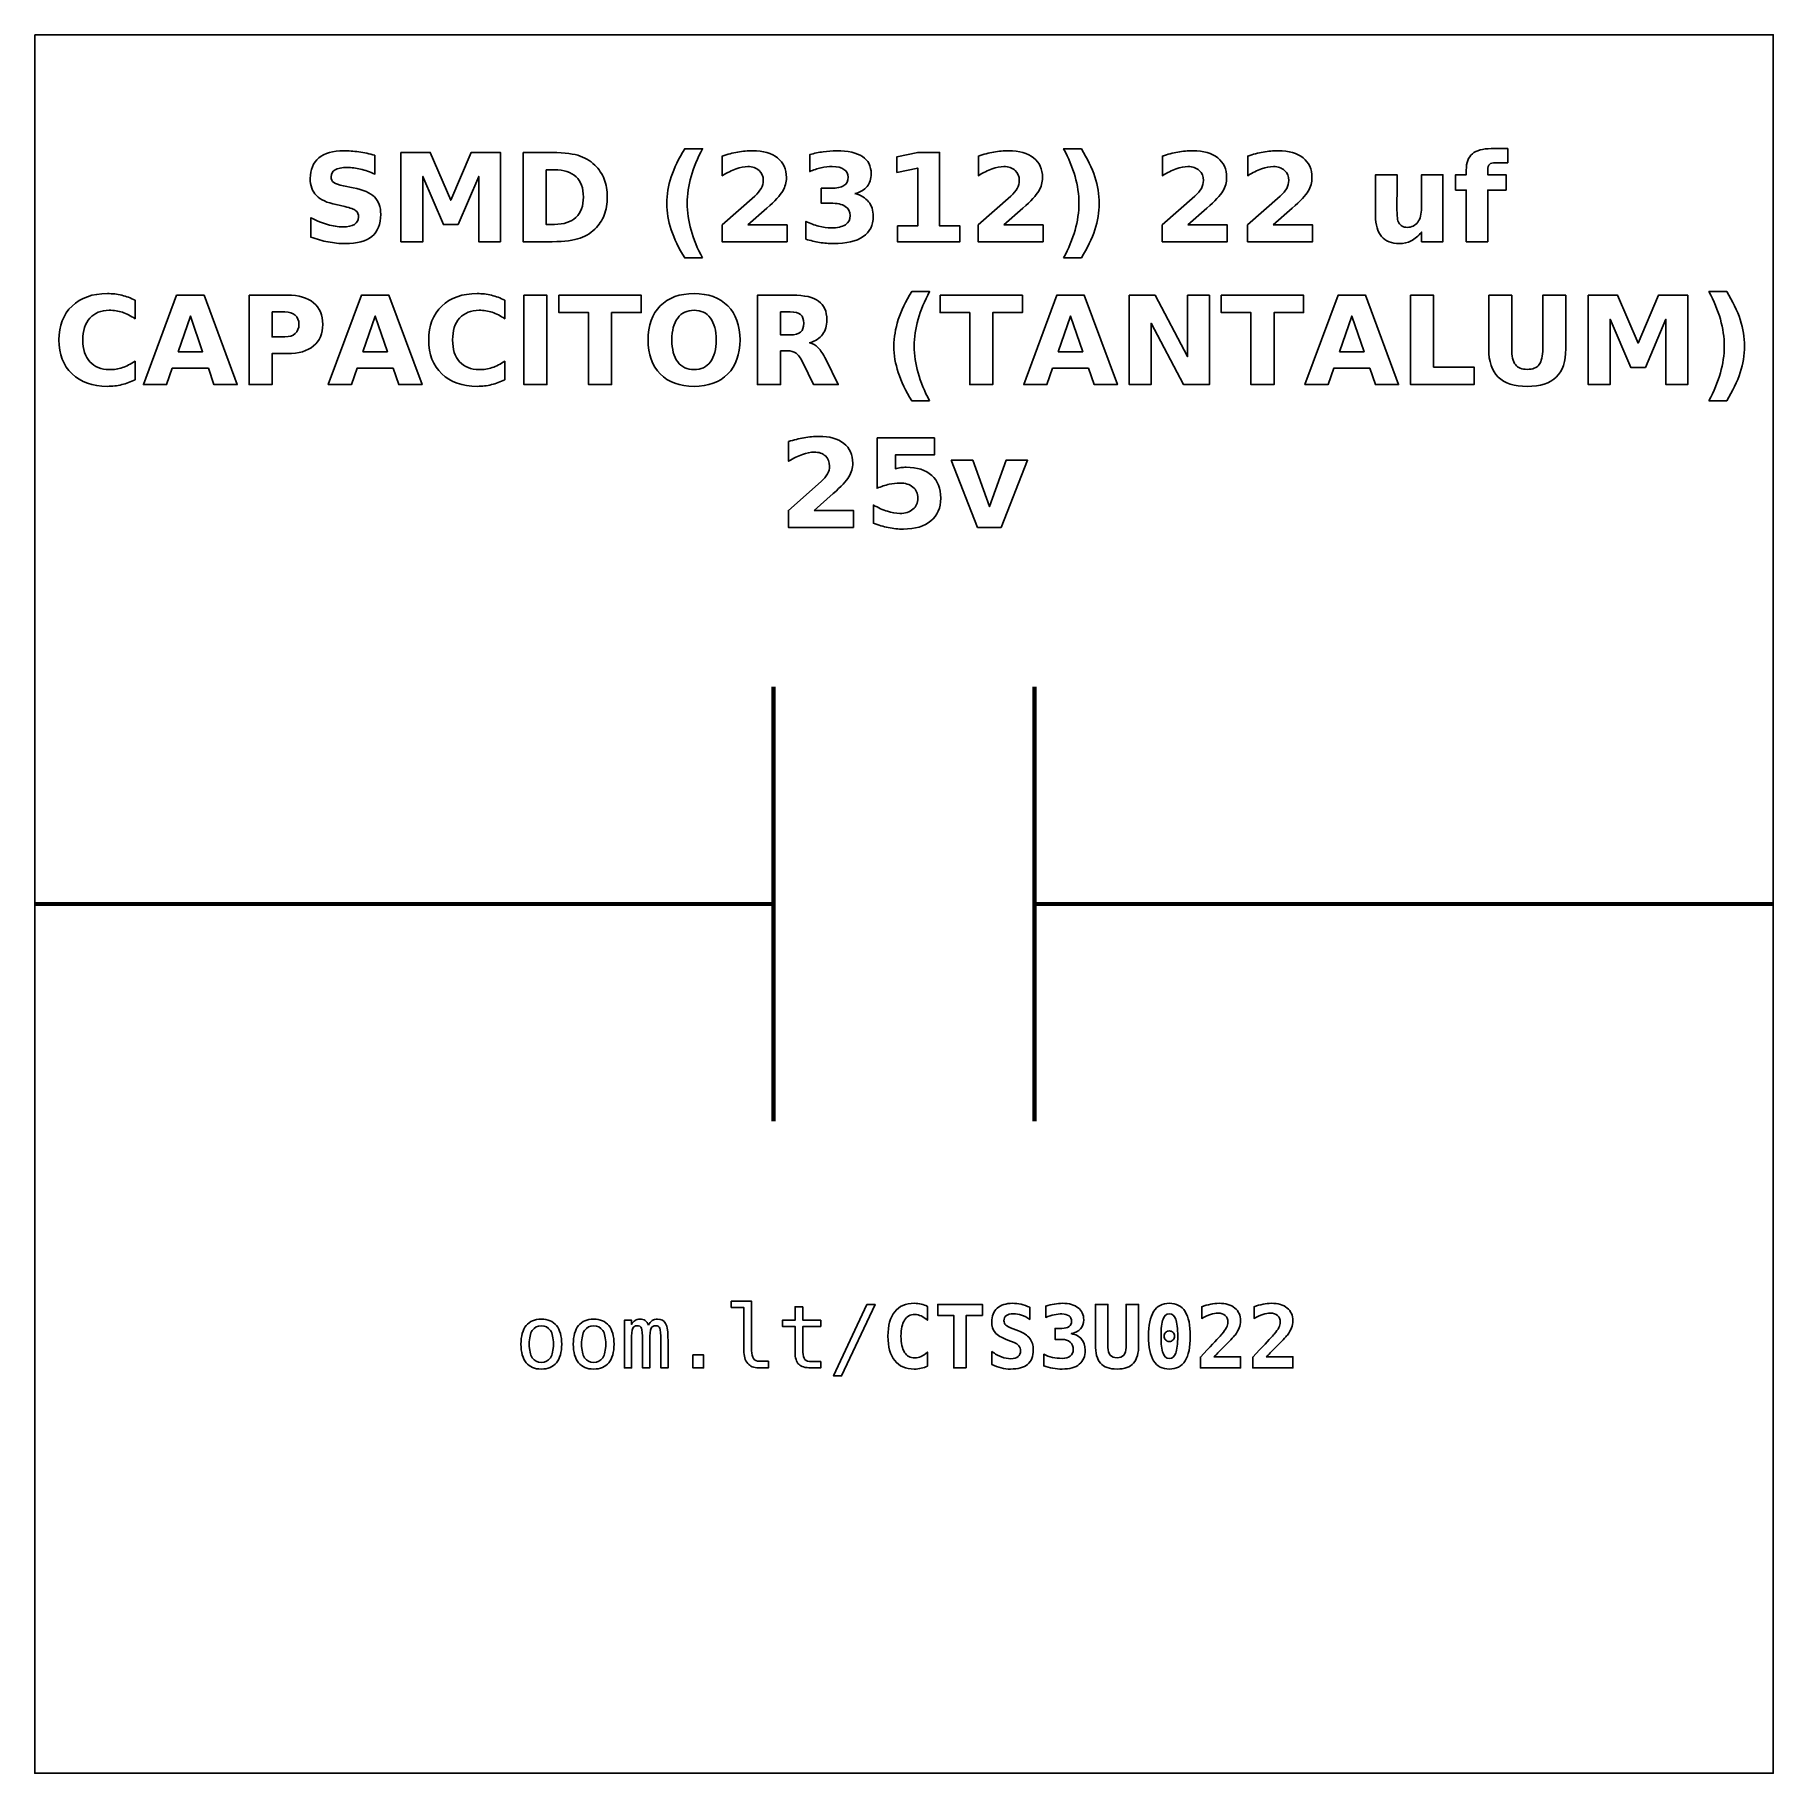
# Model space of a CAD drawing. Header units: centimetres. Extents: x -11.5 to -9.5, y -15.85 to -13.85.
import ezdxf

# ---------------------------------------------------------------- set-up
doc = ezdxf.new("R2010")
doc.units = ezdxf.units.CM
doc.header["$MEASUREMENT"] = 0
doc.layers.add('Layer 1', color=7, linetype='Continuous')

msp = doc.modelspace()

# ---------------------------------------------------------------- linework, layer by layer
at = {"layer": 'Layer 1', "color": 7}
msp.add_open_spline([(-11.5, -13.85), (-11.5, -13.85), (-9.5, -13.85), (-9.5, -13.85), (-9.5, -13.85), (-9.5, -13.85), (-9.5, -15.85), (-9.5, -15.85), (-9.5, -15.85), (-9.5, -15.85), (-11.5, -15.85), (-11.5, -15.85), (-11.5, -15.85), (-11.5, -15.85), (-11.5, -13.85), (-11.5, -13.85)], degree=3, knots=[0, 0, 0, 0, 0.25, 0.25, 0.25, 0.25, 0.5, 0.5, 0.5, 0.5, 0.75, 0.75, 0.75, 0.75, 1, 1, 1, 1], dxfattribs=at)
at = {"layer": 'Layer 1', "color": 250}
for points, knots in [([(-11.10871, -13.98859), (-11.10871, -13.98859), (-11.10871, -14.01034), (-11.10871, -14.01034), (-11.10871, -14.01034), (-11.11436, -14.00782), (-11.11988, -14.00592), (-11.12524, -14.00463), (-11.12524, -14.00463), (-11.13063, -14.00333), (-11.13571, -14.0027), (-11.14048, -14.0027), (-11.14048, -14.0027), (-11.14681, -14.0027), (-11.15151, -14.00357), (-11.15455, -14.00531), (-11.15455, -14.00531), (-11.15758, -14.00707), (-11.15909, -14.00978), (-11.15909, -14.01345), (-11.15909, -14.01345), (-11.15909, -14.0162), (-11.15808, -14.01836), (-11.15603, -14.01989), (-11.15603, -14.01989), (-11.15398, -14.02142), (-11.15027, -14.02276), (-11.14488, -14.02386), (-11.14488, -14.02386), (-11.14488, -14.02386), (-11.13359, -14.02612), (-11.13359, -14.02612), (-11.13359, -14.02612), (-11.12214, -14.02843), (-11.11403, -14.03191), (-11.10921, -14.03661), (-11.10921, -14.03661), (-11.10438, -14.04129), (-11.10196, -14.04795), (-11.10196, -14.05658), (-11.10196, -14.05658), (-11.10196, -14.06794), (-11.10532, -14.07638), (-11.11205, -14.08191), (-11.11205, -14.08191), (-11.11878, -14.08743), (-11.12905, -14.09021), (-11.14288, -14.09021), (-11.14288, -14.09021), (-11.14942, -14.09021), (-11.15596, -14.0896), (-11.16252, -14.08835), (-11.16252, -14.08835), (-11.16908, -14.0871), (-11.17567, -14.08527), (-11.18223, -14.08285), (-11.18223, -14.08285), (-11.18223, -14.08285), (-11.18223, -14.06046), (-11.18223, -14.06046), (-11.18223, -14.06046), (-11.17567, -14.06394), (-11.16932, -14.06657), (-11.16318, -14.06834), (-11.16318, -14.06834), (-11.15704, -14.0701), (-11.15114, -14.07099), (-11.14545, -14.07099), (-11.14545, -14.07099), (-11.13966, -14.07099), (-11.13522, -14.07003), (-11.13214, -14.0681), (-11.13214, -14.0681), (-11.12905, -14.06617), (-11.12753, -14.06342), (-11.12753, -14.05982), (-11.12753, -14.05982), (-11.12753, -14.05662), (-11.12856, -14.05413), (-11.13065, -14.05239), (-11.13065, -14.05239), (-11.13275, -14.05065), (-11.13691, -14.04908), (-11.14317, -14.04771), (-11.14317, -14.04771), (-11.14317, -14.04771), (-11.15344, -14.04543), (-11.15344, -14.04543), (-11.15344, -14.04543), (-11.16372, -14.04322), (-11.17125, -14.03972), (-11.176, -14.03489), (-11.176, -14.03489), (-11.18075, -14.03007), (-11.18312, -14.02356), (-11.18312, -14.0154), (-11.18312, -14.0154), (-11.18312, -14.00514), (-11.17981, -13.99726), (-11.1732, -13.99176), (-11.1732, -13.99176), (-11.16659, -13.98623), (-11.15709, -13.98348), (-11.14467, -13.98348), (-11.14467, -13.98348), (-11.13903, -13.98348), (-11.13322, -13.98391), (-11.12724, -13.98475), (-11.12724, -13.98475), (-11.12127, -13.9856), (-11.11509, -13.98687), (-11.10871, -13.98859)], [0, 0, 0, 0, 0.0357143, 0.0357143, 0.0357143, 0.0357143, 0.0714286, 0.0714286, 0.0714286, 0.0714286, 0.1071429, 0.1071429, 0.1071429, 0.1071429, 0.1428571, 0.1428571, 0.1428571, 0.1428571, 0.1785714, 0.1785714, 0.1785714, 0.1785714, 0.2142857, 0.2142857, 0.2142857, 0.2142857, 0.25, 0.25, 0.25, 0.25, 0.2857143, 0.2857143, 0.2857143, 0.2857143, 0.3214286, 0.3214286, 0.3214286, 0.3214286, 0.3571429, 0.3571429, 0.3571429, 0.3571429, 0.3928571, 0.3928571, 0.3928571, 0.3928571, 0.4285714, 0.4285714, 0.4285714, 0.4285714, 0.4642857, 0.4642857, 0.4642857, 0.4642857, 0.5, 0.5, 0.5, 0.5, 0.5357143, 0.5357143, 0.5357143, 0.5357143, 0.5714286, 0.5714286, 0.5714286, 0.5714286, 0.6071429, 0.6071429, 0.6071429, 0.6071429, 0.6428571, 0.6428571, 0.6428571, 0.6428571, 0.6785714, 0.6785714, 0.6785714, 0.6785714, 0.7142857, 0.7142857, 0.7142857, 0.7142857, 0.75, 0.75, 0.75, 0.75, 0.7857143, 0.7857143, 0.7857143, 0.7857143, 0.8214286, 0.8214286, 0.8214286, 0.8214286, 0.8571429, 0.8571429, 0.8571429, 0.8571429, 0.8928571, 0.8928571, 0.8928571, 0.8928571, 0.9285714, 0.9285714, 0.9285714, 0.9285714, 0.9642857, 0.9642857, 0.9642857, 0.9642857, 1, 1, 1, 1]), ([(-11.07868, -13.98534), (-11.07868, -13.98534), (-11.04493, -13.98534), (-11.04493, -13.98534), (-11.04493, -13.98534), (-11.04493, -13.98534), (-11.02148, -14.0404), (-11.02148, -14.0404), (-11.02148, -14.0404), (-11.02148, -14.0404), (-10.99792, -13.98534), (-10.99792, -13.98534), (-10.99792, -13.98534), (-10.99792, -13.98534), (-10.96424, -13.98534), (-10.96424, -13.98534), (-10.96424, -13.98534), (-10.96424, -13.98534), (-10.96424, -14.08821), (-10.96424, -14.08821), (-10.96424, -14.08821), (-10.96424, -14.08821), (-10.98931, -14.08821), (-10.98931, -14.08821), (-10.98931, -14.08821), (-10.98931, -14.08821), (-10.98931, -14.01297), (-10.98931, -14.01297), (-10.98931, -14.01297), (-10.98931, -14.01297), (-11.01302, -14.06843), (-11.01302, -14.06843), (-11.01302, -14.06843), (-11.01302, -14.06843), (-11.02983, -14.06843), (-11.02983, -14.06843), (-11.02983, -14.06843), (-11.02983, -14.06843), (-11.05354, -14.01297), (-11.05354, -14.01297), (-11.05354, -14.01297), (-11.05354, -14.01297), (-11.05354, -14.08821), (-11.05354, -14.08821), (-11.05354, -14.08821), (-11.05354, -14.08821), (-11.07868, -14.08821), (-11.07868, -14.08821), (-11.07868, -14.08821), (-11.07868, -14.08821), (-11.07868, -13.98534), (-11.07868, -13.98534)], [0, 0, 0, 0, 0.0769231, 0.0769231, 0.0769231, 0.0769231, 0.1538462, 0.1538462, 0.1538462, 0.1538462, 0.2307692, 0.2307692, 0.2307692, 0.2307692, 0.3076923, 0.3076923, 0.3076923, 0.3076923, 0.3846154, 0.3846154, 0.3846154, 0.3846154, 0.4615385, 0.4615385, 0.4615385, 0.4615385, 0.5384615, 0.5384615, 0.5384615, 0.5384615, 0.6153846, 0.6153846, 0.6153846, 0.6153846, 0.6923077, 0.6923077, 0.6923077, 0.6923077, 0.7692308, 0.7692308, 0.7692308, 0.7692308, 0.8461538, 0.8461538, 0.8461538, 0.8461538, 0.9230769, 0.9230769, 0.9230769, 0.9230769, 1, 1, 1, 1]), ([(-10.93825, -13.98534), (-10.93825, -13.98534), (-10.91026, -13.98534), (-10.91026, -13.98534), (-10.91026, -13.98534), (-10.89465, -13.98534), (-10.88303, -13.98645), (-10.87539, -13.98868), (-10.87539, -13.98868), (-10.86774, -13.99091), (-10.86118, -13.99468), (-10.8557, -14.00002), (-10.8557, -14.00002), (-10.85088, -14.00465), (-10.84731, -14.01001), (-10.84495, -14.01608), (-10.84495, -14.01608), (-10.84263, -14.02212), (-10.84145, -14.02899), (-10.84145, -14.03668), (-10.84145, -14.03668), (-10.84145, -14.04444), (-10.84263, -14.05136), (-10.84495, -14.05745), (-10.84495, -14.05745), (-10.84731, -14.06354), (-10.85088, -14.0689), (-10.8557, -14.07353), (-10.8557, -14.07353), (-10.86123, -14.07887), (-10.86784, -14.08264), (-10.87555, -14.08487), (-10.87555, -14.08487), (-10.88327, -14.0871), (-10.89484, -14.08821), (-10.91026, -14.08821), (-10.91026, -14.08821), (-10.91026, -14.08821), (-10.93825, -14.08821), (-10.93825, -14.08821), (-10.93825, -14.08821), (-10.93825, -14.08821), (-10.93825, -13.98534), (-10.93825, -13.98534)], [0, 0, 0, 0, 0.0909091, 0.0909091, 0.0909091, 0.0909091, 0.1818182, 0.1818182, 0.1818182, 0.1818182, 0.2727273, 0.2727273, 0.2727273, 0.2727273, 0.3636364, 0.3636364, 0.3636364, 0.3636364, 0.4545455, 0.4545455, 0.4545455, 0.4545455, 0.5454545, 0.5454545, 0.5454545, 0.5454545, 0.6363636, 0.6363636, 0.6363636, 0.6363636, 0.7272727, 0.7272727, 0.7272727, 0.7272727, 0.8181818, 0.8181818, 0.8181818, 0.8181818, 0.9090909, 0.9090909, 0.9090909, 0.9090909, 1, 1, 1, 1]), ([(-10.73176, -14.10681), (-10.73176, -14.10681), (-10.75222, -14.10681), (-10.75222, -14.10681), (-10.75222, -14.10681), (-10.75925, -14.09548), (-10.76445, -14.08468), (-10.76779, -14.07445), (-10.76779, -14.07445), (-10.77115, -14.06424), (-10.77282, -14.05411), (-10.77282, -14.04404), (-10.77282, -14.04404), (-10.77282, -14.03398), (-10.77113, -14.02379), (-10.76777, -14.01349), (-10.76777, -14.01349), (-10.76438, -14.00317), (-10.75921, -13.9924), (-10.75222, -13.98113), (-10.75222, -13.98113), (-10.75222, -13.98113), (-10.73176, -13.98113), (-10.73176, -13.98113), (-10.73176, -13.98113), (-10.73764, -13.99202), (-10.74204, -14.00267), (-10.74498, -14.01307), (-10.74498, -14.01307), (-10.74792, -14.02346), (-10.7494, -14.03374), (-10.7494, -14.0439), (-10.7494, -14.0439), (-10.7494, -14.05406), (-10.74794, -14.06434), (-10.74503, -14.07478), (-10.74503, -14.07478), (-10.74211, -14.0852), (-10.73769, -14.09588), (-10.73176, -14.10681)], [0, 0, 0, 0, 0.1, 0.1, 0.1, 0.1, 0.2, 0.2, 0.2, 0.2, 0.3, 0.3, 0.3, 0.3, 0.4, 0.4, 0.4, 0.4, 0.5, 0.5, 0.5, 0.5, 0.6, 0.6, 0.6, 0.6, 0.7, 0.7, 0.7, 0.7, 0.8, 0.8, 0.8, 0.8, 0.9, 0.9, 0.9, 0.9, 1, 1, 1, 1]), ([(-10.67981, -14.06871), (-10.67981, -14.06871), (-10.63453, -14.06871), (-10.63453, -14.06871), (-10.63453, -14.06871), (-10.63453, -14.06871), (-10.63453, -14.08821), (-10.63453, -14.08821), (-10.63453, -14.08821), (-10.63453, -14.08821), (-10.7093, -14.08821), (-10.7093, -14.08821), (-10.7093, -14.08821), (-10.7093, -14.08821), (-10.7093, -14.06871), (-10.7093, -14.06871), (-10.7093, -14.06871), (-10.7093, -14.06871), (-10.67174, -14.03558), (-10.67174, -14.03558), (-10.67174, -14.03558), (-10.66838, -14.03254), (-10.66591, -14.02958), (-10.66431, -14.02669), (-10.66431, -14.02669), (-10.66269, -14.02379), (-10.66189, -14.02078), (-10.66189, -14.01765), (-10.66189, -14.01765), (-10.66189, -14.01283), (-10.66351, -14.00895), (-10.66675, -14.00601), (-10.66675, -14.00601), (-10.66998, -14.00307), (-10.67428, -14.00162), (-10.67967, -14.00162), (-10.67967, -14.00162), (-10.6838, -14.00162), (-10.68832, -14.00251), (-10.69324, -14.00427), (-10.69324, -14.00427), (-10.69815, -14.00604), (-10.70342, -14.00867), (-10.70902, -14.01215), (-10.70902, -14.01215), (-10.70902, -14.01215), (-10.70902, -13.98955), (-10.70902, -13.98955), (-10.70902, -13.98955), (-10.70304, -13.98758), (-10.69714, -13.98607), (-10.69131, -13.98504), (-10.69131, -13.98504), (-10.68547, -13.984), (-10.67976, -13.98348), (-10.67414, -13.98348), (-10.67414, -13.98348), (-10.66184, -13.98348), (-10.65227, -13.98619), (-10.64545, -13.99162), (-10.64545, -13.99162), (-10.63863, -13.99703), (-10.63522, -14.00458), (-10.63522, -14.01429), (-10.63522, -14.01429), (-10.63522, -14.01989), (-10.63667, -14.02511), (-10.63957, -14.02996), (-10.63957, -14.02996), (-10.64246, -14.0348), (-10.64855, -14.04129), (-10.65782, -14.04943), (-10.65782, -14.04943), (-10.65782, -14.04943), (-10.67981, -14.06871), (-10.67981, -14.06871)], [0, 0, 0, 0, 0.0526316, 0.0526316, 0.0526316, 0.0526316, 0.1052632, 0.1052632, 0.1052632, 0.1052632, 0.1578947, 0.1578947, 0.1578947, 0.1578947, 0.2105263, 0.2105263, 0.2105263, 0.2105263, 0.2631579, 0.2631579, 0.2631579, 0.2631579, 0.3157895, 0.3157895, 0.3157895, 0.3157895, 0.3684211, 0.3684211, 0.3684211, 0.3684211, 0.4210526, 0.4210526, 0.4210526, 0.4210526, 0.4736842, 0.4736842, 0.4736842, 0.4736842, 0.5263158, 0.5263158, 0.5263158, 0.5263158, 0.5789474, 0.5789474, 0.5789474, 0.5789474, 0.6315789, 0.6315789, 0.6315789, 0.6315789, 0.6842105, 0.6842105, 0.6842105, 0.6842105, 0.7368421, 0.7368421, 0.7368421, 0.7368421, 0.7894737, 0.7894737, 0.7894737, 0.7894737, 0.8421053, 0.8421053, 0.8421053, 0.8421053, 0.8947368, 0.8947368, 0.8947368, 0.8947368, 0.9473684, 0.9473684, 0.9473684, 0.9473684, 1, 1, 1, 1]), ([(-10.55655, -14.03273), (-10.54963, -14.03452), (-10.54434, -14.03765), (-10.54074, -14.04207), (-10.54074, -14.04207), (-10.53714, -14.04651), (-10.53533, -14.05213), (-10.53533, -14.05898), (-10.53533, -14.05898), (-10.53533, -14.06918), (-10.53924, -14.07694), (-10.54704, -14.08226), (-10.54704, -14.08226), (-10.55485, -14.08755), (-10.56624, -14.09021), (-10.58122, -14.09021), (-10.58122, -14.09021), (-10.58651, -14.09021), (-10.5918, -14.08979), (-10.59712, -14.08894), (-10.59712, -14.08894), (-10.60241, -14.08809), (-10.60765, -14.0868), (-10.61285, -14.08511), (-10.61285, -14.08511), (-10.61285, -14.08511), (-10.61285, -14.06464), (-10.61285, -14.06464), (-10.61285, -14.06464), (-10.60789, -14.06711), (-10.60297, -14.069), (-10.59808, -14.07027), (-10.59808, -14.07027), (-10.59319, -14.07151), (-10.58837, -14.07215), (-10.58364, -14.07215), (-10.58364, -14.07215), (-10.57661, -14.07215), (-10.57122, -14.07092), (-10.56748, -14.0685), (-10.56748, -14.0685), (-10.56374, -14.06606), (-10.56186, -14.06258), (-10.56186, -14.05801), (-10.56186, -14.05801), (-10.56186, -14.05333), (-10.56379, -14.04978), (-10.56762, -14.04738), (-10.56762, -14.04738), (-10.57146, -14.04496), (-10.57712, -14.04376), (-10.5846, -14.04376), (-10.5846, -14.04376), (-10.5846, -14.04376), (-10.59521, -14.04376), (-10.59521, -14.04376), (-10.59521, -14.04376), (-10.59521, -14.04376), (-10.59521, -14.02666), (-10.59521, -14.02666), (-10.59521, -14.02666), (-10.59521, -14.02666), (-10.58406, -14.02666), (-10.58406, -14.02666), (-10.58406, -14.02666), (-10.57738, -14.02666), (-10.57244, -14.02563), (-10.56918, -14.02353), (-10.56918, -14.02353), (-10.56591, -14.02144), (-10.56428, -14.01827), (-10.56428, -14.01401), (-10.56428, -14.01401), (-10.56428, -14.01006), (-10.56586, -14.007), (-10.56903, -14.00486), (-10.56903, -14.00486), (-10.57221, -14.0027), (-10.57668, -14.00162), (-10.58246, -14.00162), (-10.58246, -14.00162), (-10.58674, -14.00162), (-10.59105, -14.00209), (-10.59542, -14.00305), (-10.59542, -14.00305), (-10.59977, -14.00401), (-10.6041, -14.00545), (-10.60843, -14.00733), (-10.60843, -14.00733), (-10.60843, -14.00733), (-10.60843, -13.9879), (-10.60843, -13.9879), (-10.60843, -13.9879), (-10.60318, -13.98642), (-10.59801, -13.98532), (-10.59286, -13.98459), (-10.59286, -13.98459), (-10.58771, -13.98386), (-10.58268, -13.98348), (-10.57771, -13.98348), (-10.57771, -13.98348), (-10.56435, -13.98348), (-10.55434, -13.98567), (-10.5477, -13.99007), (-10.5477, -13.99007), (-10.54107, -13.99444), (-10.53776, -14.00105), (-10.53776, -14.00987), (-10.53776, -14.00987), (-10.53776, -14.01587), (-10.53933, -14.02081), (-10.54251, -14.02464), (-10.54251, -14.02464), (-10.54568, -14.02847), (-10.55036, -14.03118), (-10.55655, -14.03273)], [0, 0, 0, 0, 0.0344828, 0.0344828, 0.0344828, 0.0344828, 0.0689655, 0.0689655, 0.0689655, 0.0689655, 0.1034483, 0.1034483, 0.1034483, 0.1034483, 0.137931, 0.137931, 0.137931, 0.137931, 0.1724138, 0.1724138, 0.1724138, 0.1724138, 0.2068966, 0.2068966, 0.2068966, 0.2068966, 0.2413793, 0.2413793, 0.2413793, 0.2413793, 0.2758621, 0.2758621, 0.2758621, 0.2758621, 0.3103448, 0.3103448, 0.3103448, 0.3103448, 0.3448276, 0.3448276, 0.3448276, 0.3448276, 0.3793103, 0.3793103, 0.3793103, 0.3793103, 0.4137931, 0.4137931, 0.4137931, 0.4137931, 0.4482759, 0.4482759, 0.4482759, 0.4482759, 0.4827586, 0.4827586, 0.4827586, 0.4827586, 0.5172414, 0.5172414, 0.5172414, 0.5172414, 0.5517241, 0.5517241, 0.5517241, 0.5517241, 0.5862069, 0.5862069, 0.5862069, 0.5862069, 0.6206897, 0.6206897, 0.6206897, 0.6206897, 0.6551724, 0.6551724, 0.6551724, 0.6551724, 0.6896552, 0.6896552, 0.6896552, 0.6896552, 0.7241379, 0.7241379, 0.7241379, 0.7241379, 0.7586207, 0.7586207, 0.7586207, 0.7586207, 0.7931034, 0.7931034, 0.7931034, 0.7931034, 0.8275862, 0.8275862, 0.8275862, 0.8275862, 0.862069, 0.862069, 0.862069, 0.862069, 0.8965517, 0.8965517, 0.8965517, 0.8965517, 0.9310345, 0.9310345, 0.9310345, 0.9310345, 0.9655172, 0.9655172, 0.9655172, 0.9655172, 1, 1, 1, 1]), ([(-10.50756, -14.06989), (-10.50756, -14.06989), (-10.48413, -14.06989), (-10.48413, -14.06989), (-10.48413, -14.06989), (-10.48413, -14.06989), (-10.48413, -14.0034), (-10.48413, -14.0034), (-10.48413, -14.0034), (-10.48413, -14.0034), (-10.50817, -14.00837), (-10.50817, -14.00837), (-10.50817, -14.00837), (-10.50817, -14.00837), (-10.50817, -13.9903), (-10.50817, -13.9903), (-10.50817, -13.9903), (-10.50817, -13.9903), (-10.48427, -13.98534), (-10.48427, -13.98534), (-10.48427, -13.98534), (-10.48427, -13.98534), (-10.45906, -13.98534), (-10.45906, -13.98534), (-10.45906, -13.98534), (-10.45906, -13.98534), (-10.45906, -14.06989), (-10.45906, -14.06989), (-10.45906, -14.06989), (-10.45906, -14.06989), (-10.43564, -14.06989), (-10.43564, -14.06989), (-10.43564, -14.06989), (-10.43564, -14.06989), (-10.43564, -14.08821), (-10.43564, -14.08821), (-10.43564, -14.08821), (-10.43564, -14.08821), (-10.50756, -14.08821), (-10.50756, -14.08821), (-10.50756, -14.08821), (-10.50756, -14.08821), (-10.50756, -14.06989), (-10.50756, -14.06989)], [0, 0, 0, 0, 0.0909091, 0.0909091, 0.0909091, 0.0909091, 0.1818182, 0.1818182, 0.1818182, 0.1818182, 0.2727273, 0.2727273, 0.2727273, 0.2727273, 0.3636364, 0.3636364, 0.3636364, 0.3636364, 0.4545455, 0.4545455, 0.4545455, 0.4545455, 0.5454545, 0.5454545, 0.5454545, 0.5454545, 0.6363636, 0.6363636, 0.6363636, 0.6363636, 0.7272727, 0.7272727, 0.7272727, 0.7272727, 0.8181818, 0.8181818, 0.8181818, 0.8181818, 0.9090909, 0.9090909, 0.9090909, 0.9090909, 1, 1, 1, 1]), ([(-10.38524, -14.06871), (-10.38524, -14.06871), (-10.33996, -14.06871), (-10.33996, -14.06871), (-10.33996, -14.06871), (-10.33996, -14.06871), (-10.33996, -14.08821), (-10.33996, -14.08821), (-10.33996, -14.08821), (-10.33996, -14.08821), (-10.41473, -14.08821), (-10.41473, -14.08821), (-10.41473, -14.08821), (-10.41473, -14.08821), (-10.41473, -14.06871), (-10.41473, -14.06871), (-10.41473, -14.06871), (-10.41473, -14.06871), (-10.37717, -14.03558), (-10.37717, -14.03558), (-10.37717, -14.03558), (-10.37381, -14.03254), (-10.37134, -14.02958), (-10.36974, -14.02669), (-10.36974, -14.02669), (-10.36812, -14.02379), (-10.36732, -14.02078), (-10.36732, -14.01765), (-10.36732, -14.01765), (-10.36732, -14.01283), (-10.36894, -14.00895), (-10.37218, -14.00601), (-10.37218, -14.00601), (-10.37541, -14.00307), (-10.37971, -14.00162), (-10.3851, -14.00162), (-10.3851, -14.00162), (-10.38923, -14.00162), (-10.39375, -14.00251), (-10.39867, -14.00427), (-10.39867, -14.00427), (-10.40358, -14.00604), (-10.40885, -14.00867), (-10.41445, -14.01215), (-10.41445, -14.01215), (-10.41445, -14.01215), (-10.41445, -13.98955), (-10.41445, -13.98955), (-10.41445, -13.98955), (-10.40847, -13.98758), (-10.40257, -13.98607), (-10.39674, -13.98504), (-10.39674, -13.98504), (-10.3909, -13.984), (-10.38519, -13.98348), (-10.37957, -13.98348), (-10.37957, -13.98348), (-10.36727, -13.98348), (-10.3577, -13.98619), (-10.35088, -13.99162), (-10.35088, -13.99162), (-10.34406, -13.99703), (-10.34065, -14.00458), (-10.34065, -14.01429), (-10.34065, -14.01429), (-10.34065, -14.01989), (-10.3421, -14.02511), (-10.345, -14.02996), (-10.345, -14.02996), (-10.34789, -14.0348), (-10.35398, -14.04129), (-10.36325, -14.04943), (-10.36325, -14.04943), (-10.36325, -14.04943), (-10.38524, -14.06871), (-10.38524, -14.06871)], [0, 0, 0, 0, 0.0526316, 0.0526316, 0.0526316, 0.0526316, 0.1052632, 0.1052632, 0.1052632, 0.1052632, 0.1578947, 0.1578947, 0.1578947, 0.1578947, 0.2105263, 0.2105263, 0.2105263, 0.2105263, 0.2631579, 0.2631579, 0.2631579, 0.2631579, 0.3157895, 0.3157895, 0.3157895, 0.3157895, 0.3684211, 0.3684211, 0.3684211, 0.3684211, 0.4210526, 0.4210526, 0.4210526, 0.4210526, 0.4736842, 0.4736842, 0.4736842, 0.4736842, 0.5263158, 0.5263158, 0.5263158, 0.5263158, 0.5789474, 0.5789474, 0.5789474, 0.5789474, 0.6315789, 0.6315789, 0.6315789, 0.6315789, 0.6842105, 0.6842105, 0.6842105, 0.6842105, 0.7368421, 0.7368421, 0.7368421, 0.7368421, 0.7894737, 0.7894737, 0.7894737, 0.7894737, 0.8421053, 0.8421053, 0.8421053, 0.8421053, 0.8947368, 0.8947368, 0.8947368, 0.8947368, 0.9473684, 0.9473684, 0.9473684, 0.9473684, 1, 1, 1, 1]), ([(-10.31642, -14.10681), (-10.31054, -14.09588), (-10.30612, -14.0852), (-10.30318, -14.07478), (-10.30318, -14.07478), (-10.30024, -14.06434), (-10.29878, -14.05406), (-10.29878, -14.0439), (-10.29878, -14.0439), (-10.29878, -14.03374), (-10.30024, -14.02346), (-10.30318, -14.01307), (-10.30318, -14.01307), (-10.30612, -14.00267), (-10.31054, -13.99202), (-10.31642, -13.98113), (-10.31642, -13.98113), (-10.31642, -13.98113), (-10.29596, -13.98113), (-10.29596, -13.98113), (-10.29596, -13.98113), (-10.28898, -13.9924), (-10.2838, -14.00317), (-10.28041, -14.01349), (-10.28041, -14.01349), (-10.27705, -14.02379), (-10.27536, -14.03398), (-10.27536, -14.04404), (-10.27536, -14.04404), (-10.27536, -14.05411), (-10.27703, -14.06424), (-10.28039, -14.07445), (-10.28039, -14.07445), (-10.28373, -14.08468), (-10.28893, -14.09548), (-10.29596, -14.10681), (-10.29596, -14.10681), (-10.29596, -14.10681), (-10.31642, -14.10681), (-10.31642, -14.10681)], [0, 0, 0, 0, 0.1, 0.1, 0.1, 0.1, 0.2, 0.2, 0.2, 0.2, 0.3, 0.3, 0.3, 0.3, 0.4, 0.4, 0.4, 0.4, 0.5, 0.5, 0.5, 0.5, 0.6, 0.6, 0.6, 0.6, 0.7, 0.7, 0.7, 0.7, 0.8, 0.8, 0.8, 0.8, 0.9, 0.9, 0.9, 0.9, 1, 1, 1, 1]), ([(-10.17343, -14.06871), (-10.17343, -14.06871), (-10.12815, -14.06871), (-10.12815, -14.06871), (-10.12815, -14.06871), (-10.12815, -14.06871), (-10.12815, -14.08821), (-10.12815, -14.08821), (-10.12815, -14.08821), (-10.12815, -14.08821), (-10.20292, -14.08821), (-10.20292, -14.08821), (-10.20292, -14.08821), (-10.20292, -14.08821), (-10.20292, -14.06871), (-10.20292, -14.06871), (-10.20292, -14.06871), (-10.20292, -14.06871), (-10.16536, -14.03558), (-10.16536, -14.03558), (-10.16536, -14.03558), (-10.162, -14.03254), (-10.15953, -14.02958), (-10.15793, -14.02669), (-10.15793, -14.02669), (-10.15631, -14.02379), (-10.15551, -14.02078), (-10.15551, -14.01765), (-10.15551, -14.01765), (-10.15551, -14.01283), (-10.15713, -14.00895), (-10.16037, -14.00601), (-10.16037, -14.00601), (-10.1636, -14.00307), (-10.1679, -14.00162), (-10.17329, -14.00162), (-10.17329, -14.00162), (-10.17742, -14.00162), (-10.18194, -14.00251), (-10.18686, -14.00427), (-10.18686, -14.00427), (-10.19177, -14.00604), (-10.19704, -14.00867), (-10.20264, -14.01215), (-10.20264, -14.01215), (-10.20264, -14.01215), (-10.20264, -13.98955), (-10.20264, -13.98955), (-10.20264, -13.98955), (-10.19666, -13.98758), (-10.19076, -13.98607), (-10.18493, -13.98504), (-10.18493, -13.98504), (-10.17909, -13.984), (-10.17338, -13.98348), (-10.16776, -13.98348), (-10.16776, -13.98348), (-10.15546, -13.98348), (-10.14589, -13.98619), (-10.13907, -13.99162), (-10.13907, -13.99162), (-10.13225, -13.99703), (-10.12884, -14.00458), (-10.12884, -14.01429), (-10.12884, -14.01429), (-10.12884, -14.01989), (-10.13029, -14.02511), (-10.13319, -14.02996), (-10.13319, -14.02996), (-10.13608, -14.0348), (-10.14217, -14.04129), (-10.15144, -14.04943), (-10.15144, -14.04943), (-10.15144, -14.04943), (-10.17343, -14.06871), (-10.17343, -14.06871)], [0, 0, 0, 0, 0.0526316, 0.0526316, 0.0526316, 0.0526316, 0.1052632, 0.1052632, 0.1052632, 0.1052632, 0.1578947, 0.1578947, 0.1578947, 0.1578947, 0.2105263, 0.2105263, 0.2105263, 0.2105263, 0.2631579, 0.2631579, 0.2631579, 0.2631579, 0.3157895, 0.3157895, 0.3157895, 0.3157895, 0.3684211, 0.3684211, 0.3684211, 0.3684211, 0.4210526, 0.4210526, 0.4210526, 0.4210526, 0.4736842, 0.4736842, 0.4736842, 0.4736842, 0.5263158, 0.5263158, 0.5263158, 0.5263158, 0.5789474, 0.5789474, 0.5789474, 0.5789474, 0.6315789, 0.6315789, 0.6315789, 0.6315789, 0.6842105, 0.6842105, 0.6842105, 0.6842105, 0.7368421, 0.7368421, 0.7368421, 0.7368421, 0.7894737, 0.7894737, 0.7894737, 0.7894737, 0.8421053, 0.8421053, 0.8421053, 0.8421053, 0.8947368, 0.8947368, 0.8947368, 0.8947368, 0.9473684, 0.9473684, 0.9473684, 0.9473684, 1, 1, 1, 1]), ([(-10.07524, -14.06871), (-10.07524, -14.06871), (-10.02996, -14.06871), (-10.02996, -14.06871), (-10.02996, -14.06871), (-10.02996, -14.06871), (-10.02996, -14.08821), (-10.02996, -14.08821), (-10.02996, -14.08821), (-10.02996, -14.08821), (-10.10473, -14.08821), (-10.10473, -14.08821), (-10.10473, -14.08821), (-10.10473, -14.08821), (-10.10473, -14.06871), (-10.10473, -14.06871), (-10.10473, -14.06871), (-10.10473, -14.06871), (-10.06717, -14.03558), (-10.06717, -14.03558), (-10.06717, -14.03558), (-10.06381, -14.03254), (-10.06134, -14.02958), (-10.05974, -14.02669), (-10.05974, -14.02669), (-10.05812, -14.02379), (-10.05732, -14.02078), (-10.05732, -14.01765), (-10.05732, -14.01765), (-10.05732, -14.01283), (-10.05894, -14.00895), (-10.06218, -14.00601), (-10.06218, -14.00601), (-10.06541, -14.00307), (-10.06971, -14.00162), (-10.0751, -14.00162), (-10.0751, -14.00162), (-10.07923, -14.00162), (-10.08375, -14.00251), (-10.08867, -14.00427), (-10.08867, -14.00427), (-10.09358, -14.00604), (-10.09885, -14.00867), (-10.10445, -14.01215), (-10.10445, -14.01215), (-10.10445, -14.01215), (-10.10445, -13.98955), (-10.10445, -13.98955), (-10.10445, -13.98955), (-10.09847, -13.98758), (-10.09257, -13.98607), (-10.08674, -13.98504), (-10.08674, -13.98504), (-10.0809, -13.984), (-10.07519, -13.98348), (-10.06957, -13.98348), (-10.06957, -13.98348), (-10.05727, -13.98348), (-10.0477, -13.98619), (-10.04088, -13.99162), (-10.04088, -13.99162), (-10.03406, -13.99703), (-10.03065, -14.00458), (-10.03065, -14.01429), (-10.03065, -14.01429), (-10.03065, -14.01989), (-10.0321, -14.02511), (-10.035, -14.02996), (-10.035, -14.02996), (-10.03789, -14.0348), (-10.04398, -14.04129), (-10.05325, -14.04943), (-10.05325, -14.04943), (-10.05325, -14.04943), (-10.07524, -14.06871), (-10.07524, -14.06871)], [0, 0, 0, 0, 0.0526316, 0.0526316, 0.0526316, 0.0526316, 0.1052632, 0.1052632, 0.1052632, 0.1052632, 0.1578947, 0.1578947, 0.1578947, 0.1578947, 0.2105263, 0.2105263, 0.2105263, 0.2105263, 0.2631579, 0.2631579, 0.2631579, 0.2631579, 0.3157895, 0.3157895, 0.3157895, 0.3157895, 0.3684211, 0.3684211, 0.3684211, 0.3684211, 0.4210526, 0.4210526, 0.4210526, 0.4210526, 0.4736842, 0.4736842, 0.4736842, 0.4736842, 0.5263158, 0.5263158, 0.5263158, 0.5263158, 0.5789474, 0.5789474, 0.5789474, 0.5789474, 0.6315789, 0.6315789, 0.6315789, 0.6315789, 0.6842105, 0.6842105, 0.6842105, 0.6842105, 0.7368421, 0.7368421, 0.7368421, 0.7368421, 0.7894737, 0.7894737, 0.7894737, 0.7894737, 0.8421053, 0.8421053, 0.8421053, 0.8421053, 0.8947368, 0.8947368, 0.8947368, 0.8947368, 0.9473684, 0.9473684, 0.9473684, 0.9473684, 1, 1, 1, 1]), ([(-9.80548, -13.98099), (-9.80548, -13.98099), (-9.80548, -13.99717), (-9.80548, -13.99717), (-9.80548, -13.99717), (-9.80548, -13.99717), (-9.81914, -13.99717), (-9.81914, -13.99717), (-9.81914, -13.99717), (-9.82262, -13.99717), (-9.82507, -13.99781), (-9.82643, -13.99908), (-9.82643, -13.99908), (-9.82782, -14.00035), (-9.8285, -14.00253), (-9.8285, -14.00566), (-9.8285, -14.00566), (-9.8285, -14.00566), (-9.8285, -14.01105), (-9.8285, -14.01105), (-9.8285, -14.01105), (-9.8285, -14.01105), (-9.80743, -14.01105), (-9.80743, -14.01105), (-9.80743, -14.01105), (-9.80743, -14.01105), (-9.80743, -14.02869), (-9.80743, -14.02869), (-9.80743, -14.02869), (-9.80743, -14.02869), (-9.8285, -14.02869), (-9.8285, -14.02869), (-9.8285, -14.02869), (-9.8285, -14.02869), (-9.8285, -14.08821), (-9.8285, -14.08821), (-9.8285, -14.08821), (-9.8285, -14.08821), (-9.85317, -14.08821), (-9.85317, -14.08821), (-9.85317, -14.08821), (-9.85317, -14.08821), (-9.85317, -14.02869), (-9.85317, -14.02869), (-9.85317, -14.02869), (-9.85317, -14.02869), (-9.86543, -14.02869), (-9.86543, -14.02869), (-9.86543, -14.02869), (-9.86543, -14.02869), (-9.86543, -14.01105), (-9.86543, -14.01105), (-9.86543, -14.01105), (-9.86543, -14.01105), (-9.85317, -14.01105), (-9.85317, -14.01105), (-9.85317, -14.01105), (-9.85317, -14.01105), (-9.85317, -14.00566), (-9.85317, -14.00566), (-9.85317, -14.00566), (-9.85317, -13.99726), (-9.85082, -13.99103), (-9.84614, -13.98701), (-9.84614, -13.98701), (-9.84146, -13.98299), (-9.83419, -13.98099), (-9.82436, -13.98099), (-9.82436, -13.98099), (-9.82436, -13.98099), (-9.80548, -13.98099), (-9.80548, -13.98099)], [0, 0, 0, 0, 0.0555556, 0.0555556, 0.0555556, 0.0555556, 0.1111111, 0.1111111, 0.1111111, 0.1111111, 0.1666667, 0.1666667, 0.1666667, 0.1666667, 0.2222222, 0.2222222, 0.2222222, 0.2222222, 0.2777778, 0.2777778, 0.2777778, 0.2777778, 0.3333333, 0.3333333, 0.3333333, 0.3333333, 0.3888889, 0.3888889, 0.3888889, 0.3888889, 0.4444444, 0.4444444, 0.4444444, 0.4444444, 0.5, 0.5, 0.5, 0.5, 0.5555556, 0.5555556, 0.5555556, 0.5555556, 0.6111111, 0.6111111, 0.6111111, 0.6111111, 0.6666667, 0.6666667, 0.6666667, 0.6666667, 0.7222222, 0.7222222, 0.7222222, 0.7222222, 0.7777778, 0.7777778, 0.7777778, 0.7777778, 0.8333333, 0.8333333, 0.8333333, 0.8333333, 0.8888889, 0.8888889, 0.8888889, 0.8888889, 0.9444444, 0.9444444, 0.9444444, 0.9444444, 1, 1, 1, 1]), ([(-10.91172, -14.0054), (-10.91172, -14.0054), (-10.91172, -14.06815), (-10.91172, -14.06815), (-10.91172, -14.06815), (-10.91172, -14.06815), (-10.90222, -14.06815), (-10.90222, -14.06815), (-10.90222, -14.06815), (-10.89138, -14.06815), (-10.8831, -14.06547), (-10.87739, -14.06008), (-10.87739, -14.06008), (-10.87167, -14.05472), (-10.8688, -14.04691), (-10.8688, -14.03668), (-10.8688, -14.03668), (-10.8688, -14.02647), (-10.87165, -14.01871), (-10.87734, -14.0134), (-10.87734, -14.0134), (-10.88303, -14.00806), (-10.89133, -14.0054), (-10.90222, -14.0054), (-10.90222, -14.0054), (-10.90222, -14.0054), (-10.91172, -14.0054), (-10.91172, -14.0054)], [0, 0, 0, 0, 0.1428571, 0.1428571, 0.1428571, 0.1428571, 0.2857143, 0.2857143, 0.2857143, 0.2857143, 0.4285714, 0.4285714, 0.4285714, 0.4285714, 0.5714286, 0.5714286, 0.5714286, 0.5714286, 0.7142857, 0.7142857, 0.7142857, 0.7142857, 0.8571429, 0.8571429, 0.8571429, 0.8571429, 1, 1, 1, 1]), ([(-9.95755, -14.05818), (-9.95755, -14.05818), (-9.95755, -14.01105), (-9.95755, -14.01105), (-9.95755, -14.01105), (-9.95755, -14.01105), (-9.93274, -14.01105), (-9.93274, -14.01105), (-9.93274, -14.01105), (-9.93274, -14.01105), (-9.93274, -14.01876), (-9.93274, -14.01876), (-9.93274, -14.01876), (-9.93274, -14.02295), (-9.93276, -14.02819), (-9.93281, -14.03449), (-9.93281, -14.03449), (-9.93286, -14.04082), (-9.93288, -14.04503), (-9.93288, -14.04715), (-9.93288, -14.04715), (-9.93288, -14.05336), (-9.93271, -14.05782), (-9.93239, -14.06055), (-9.93239, -14.06055), (-9.93208, -14.06328), (-9.93152, -14.06526), (-9.93074, -14.0665), (-9.93074, -14.0665), (-9.92973, -14.06813), (-9.92841, -14.06935), (-9.92679, -14.07022), (-9.92679, -14.07022), (-9.92514, -14.07109), (-9.92328, -14.07154), (-9.92117, -14.07154), (-9.92117, -14.07154), (-9.91602, -14.07154), (-9.91197, -14.06956), (-9.90903, -14.06561), (-9.90903, -14.06561), (-9.90609, -14.06166), (-9.90463, -14.05618), (-9.90463, -14.04915), (-9.90463, -14.04915), (-9.90463, -14.04915), (-9.90463, -14.01105), (-9.90463, -14.01105), (-9.90463, -14.01105), (-9.90463, -14.01105), (-9.87996, -14.01105), (-9.87996, -14.01105), (-9.87996, -14.01105), (-9.87996, -14.01105), (-9.87996, -14.08821), (-9.87996, -14.08821), (-9.87996, -14.08821), (-9.87996, -14.08821), (-9.90463, -14.08821), (-9.90463, -14.08821), (-9.90463, -14.08821), (-9.90463, -14.08821), (-9.90463, -14.07704), (-9.90463, -14.07704), (-9.90463, -14.07704), (-9.90835, -14.08155), (-9.9123, -14.08487), (-9.91644, -14.08701), (-9.91644, -14.08701), (-9.9206, -14.08915), (-9.92519, -14.09021), (-9.9302, -14.09021), (-9.9302, -14.09021), (-9.93911, -14.09021), (-9.94588, -14.08748), (-9.95056, -14.082), (-9.95056, -14.082), (-9.95522, -14.07654), (-9.95755, -14.0686), (-9.95755, -14.05818)], [0, 0, 0, 0, 0.05, 0.05, 0.05, 0.05, 0.1, 0.1, 0.1, 0.1, 0.15, 0.15, 0.15, 0.15, 0.2, 0.2, 0.2, 0.2, 0.25, 0.25, 0.25, 0.25, 0.3, 0.3, 0.3, 0.3, 0.35, 0.35, 0.35, 0.35, 0.4, 0.4, 0.4, 0.4, 0.45, 0.45, 0.45, 0.45, 0.5, 0.5, 0.5, 0.5, 0.55, 0.55, 0.55, 0.55, 0.6, 0.6, 0.6, 0.6, 0.65, 0.65, 0.65, 0.65, 0.7, 0.7, 0.7, 0.7, 0.75, 0.75, 0.75, 0.75, 0.8, 0.8, 0.8, 0.8, 0.85, 0.85, 0.85, 0.85, 0.9, 0.9, 0.9, 0.9, 0.95, 0.95, 0.95, 0.95, 1, 1, 1, 1]), ([(-11.38466, -14.24682), (-11.38952, -14.24933), (-11.3946, -14.25124), (-11.3999, -14.25253), (-11.3999, -14.25253), (-11.40516, -14.25382), (-11.41069, -14.25446), (-11.41643, -14.25446), (-11.41643, -14.25446), (-11.43355, -14.25446), (-11.44712, -14.24966), (-11.45714, -14.24009), (-11.45714, -14.24009), (-11.46716, -14.23052), (-11.47217, -14.21754), (-11.47217, -14.20112), (-11.47217, -14.20112), (-11.47217, -14.18468), (-11.46716, -14.17167), (-11.45714, -14.1621), (-11.45714, -14.1621), (-11.44712, -14.15253), (-11.43355, -14.14773), (-11.41643, -14.14773), (-11.41643, -14.14773), (-11.41069, -14.14773), (-11.40516, -14.14837), (-11.3999, -14.14966), (-11.3999, -14.14966), (-11.3946, -14.15095), (-11.38952, -14.15286), (-11.38466, -14.15538), (-11.38466, -14.15538), (-11.38466, -14.15538), (-11.38466, -14.17666), (-11.38466, -14.17666), (-11.38466, -14.17666), (-11.38957, -14.1733), (-11.39442, -14.17085), (-11.39919, -14.1693), (-11.39919, -14.1693), (-11.40396, -14.16772), (-11.409, -14.16695), (-11.41429, -14.16695), (-11.41429, -14.16695), (-11.42374, -14.16695), (-11.4312, -14.16998), (-11.43661, -14.17605), (-11.43661, -14.17605), (-11.44204, -14.18212), (-11.44475, -14.19047), (-11.44475, -14.20112), (-11.44475, -14.20112), (-11.44475, -14.21175), (-11.44204, -14.22008), (-11.43661, -14.22614), (-11.43661, -14.22614), (-11.4312, -14.23221), (-11.42374, -14.23524), (-11.41429, -14.23524), (-11.41429, -14.23524), (-11.409, -14.23524), (-11.40396, -14.23447), (-11.39919, -14.23289), (-11.39919, -14.23289), (-11.39442, -14.23134), (-11.38957, -14.22889), (-11.38466, -14.22553), (-11.38466, -14.22553), (-11.38466, -14.22553), (-11.38466, -14.24682), (-11.38466, -14.24682)], [0, 0, 0, 0, 0.0555556, 0.0555556, 0.0555556, 0.0555556, 0.1111111, 0.1111111, 0.1111111, 0.1111111, 0.1666667, 0.1666667, 0.1666667, 0.1666667, 0.2222222, 0.2222222, 0.2222222, 0.2222222, 0.2777778, 0.2777778, 0.2777778, 0.2777778, 0.3333333, 0.3333333, 0.3333333, 0.3333333, 0.3888889, 0.3888889, 0.3888889, 0.3888889, 0.4444444, 0.4444444, 0.4444444, 0.4444444, 0.5, 0.5, 0.5, 0.5, 0.5555556, 0.5555556, 0.5555556, 0.5555556, 0.6111111, 0.6111111, 0.6111111, 0.6111111, 0.6666667, 0.6666667, 0.6666667, 0.6666667, 0.7222222, 0.7222222, 0.7222222, 0.7222222, 0.7777778, 0.7777778, 0.7777778, 0.7777778, 0.8333333, 0.8333333, 0.8333333, 0.8333333, 0.8888889, 0.8888889, 0.8888889, 0.8888889, 0.9444444, 0.9444444, 0.9444444, 0.9444444, 1, 1, 1, 1]), ([(-11.30027, -14.23374), (-11.30027, -14.23374), (-11.34176, -14.23374), (-11.34176, -14.23374), (-11.34176, -14.23374), (-11.34176, -14.23374), (-11.3483, -14.25246), (-11.3483, -14.25246), (-11.3483, -14.25246), (-11.3483, -14.25246), (-11.37497, -14.25246), (-11.37497, -14.25246), (-11.37497, -14.25246), (-11.37497, -14.25246), (-11.33687, -14.14959), (-11.33687, -14.14959), (-11.33687, -14.14959), (-11.33687, -14.14959), (-11.30524, -14.14959), (-11.30524, -14.14959), (-11.30524, -14.14959), (-11.30524, -14.14959), (-11.26714, -14.25246), (-11.26714, -14.25246), (-11.26714, -14.25246), (-11.26714, -14.25246), (-11.29381, -14.25246), (-11.29381, -14.25246), (-11.29381, -14.25246), (-11.29381, -14.25246), (-11.30027, -14.23374), (-11.30027, -14.23374)], [0, 0, 0, 0, 0.125, 0.125, 0.125, 0.125, 0.25, 0.25, 0.25, 0.25, 0.375, 0.375, 0.375, 0.375, 0.5, 0.5, 0.5, 0.5, 0.625, 0.625, 0.625, 0.625, 0.75, 0.75, 0.75, 0.75, 0.875, 0.875, 0.875, 0.875, 1, 1, 1, 1]), ([(-11.25347, -14.14959), (-11.25347, -14.14959), (-11.20945, -14.14959), (-11.20945, -14.14959), (-11.20945, -14.14959), (-11.19635, -14.14959), (-11.1863, -14.15251), (-11.17929, -14.15832), (-11.17929, -14.15832), (-11.17229, -14.16413), (-11.16878, -14.1724), (-11.16878, -14.18315), (-11.16878, -14.18315), (-11.16878, -14.19392), (-11.17229, -14.20222), (-11.17929, -14.20803), (-11.17929, -14.20803), (-11.1863, -14.21384), (-11.19635, -14.21676), (-11.20945, -14.21676), (-11.20945, -14.21676), (-11.20945, -14.21676), (-11.22694, -14.21676), (-11.22694, -14.21676), (-11.22694, -14.21676), (-11.22694, -14.21676), (-11.22694, -14.25246), (-11.22694, -14.25246), (-11.22694, -14.25246), (-11.22694, -14.25246), (-11.25347, -14.25246), (-11.25347, -14.25246), (-11.25347, -14.25246), (-11.25347, -14.25246), (-11.25347, -14.14959), (-11.25347, -14.14959)], [0, 0, 0, 0, 0.1111111, 0.1111111, 0.1111111, 0.1111111, 0.2222222, 0.2222222, 0.2222222, 0.2222222, 0.3333333, 0.3333333, 0.3333333, 0.3333333, 0.4444444, 0.4444444, 0.4444444, 0.4444444, 0.5555556, 0.5555556, 0.5555556, 0.5555556, 0.6666667, 0.6666667, 0.6666667, 0.6666667, 0.7777778, 0.7777778, 0.7777778, 0.7777778, 0.8888889, 0.8888889, 0.8888889, 0.8888889, 1, 1, 1, 1]), ([(-11.08764, -14.23374), (-11.08764, -14.23374), (-11.12913, -14.23374), (-11.12913, -14.23374), (-11.12913, -14.23374), (-11.12913, -14.23374), (-11.13567, -14.25246), (-11.13567, -14.25246), (-11.13567, -14.25246), (-11.13567, -14.25246), (-11.16234, -14.25246), (-11.16234, -14.25246), (-11.16234, -14.25246), (-11.16234, -14.25246), (-11.12424, -14.14959), (-11.12424, -14.14959), (-11.12424, -14.14959), (-11.12424, -14.14959), (-11.09261, -14.14959), (-11.09261, -14.14959), (-11.09261, -14.14959), (-11.09261, -14.14959), (-11.05451, -14.25246), (-11.05451, -14.25246), (-11.05451, -14.25246), (-11.05451, -14.25246), (-11.08118, -14.25246), (-11.08118, -14.25246), (-11.08118, -14.25246), (-11.08118, -14.25246), (-11.08764, -14.23374), (-11.08764, -14.23374)], [0, 0, 0, 0, 0.125, 0.125, 0.125, 0.125, 0.25, 0.25, 0.25, 0.25, 0.375, 0.375, 0.375, 0.375, 0.5, 0.5, 0.5, 0.5, 0.625, 0.625, 0.625, 0.625, 0.75, 0.75, 0.75, 0.75, 0.875, 0.875, 0.875, 0.875, 1, 1, 1, 1]), ([(-10.95926, -14.24682), (-10.96412, -14.24933), (-10.9692, -14.25124), (-10.9745, -14.25253), (-10.9745, -14.25253), (-10.97976, -14.25382), (-10.98529, -14.25446), (-10.99103, -14.25446), (-10.99103, -14.25446), (-11.00815, -14.25446), (-11.02172, -14.24966), (-11.03174, -14.24009), (-11.03174, -14.24009), (-11.04176, -14.23052), (-11.04677, -14.21754), (-11.04677, -14.20112), (-11.04677, -14.20112), (-11.04677, -14.18468), (-11.04176, -14.17167), (-11.03174, -14.1621), (-11.03174, -14.1621), (-11.02172, -14.15253), (-11.00815, -14.14773), (-10.99103, -14.14773), (-10.99103, -14.14773), (-10.98529, -14.14773), (-10.97976, -14.14837), (-10.9745, -14.14966), (-10.9745, -14.14966), (-10.9692, -14.15095), (-10.96412, -14.15286), (-10.95926, -14.15538), (-10.95926, -14.15538), (-10.95926, -14.15538), (-10.95926, -14.17666), (-10.95926, -14.17666), (-10.95926, -14.17666), (-10.96417, -14.1733), (-10.96902, -14.17085), (-10.97379, -14.1693), (-10.97379, -14.1693), (-10.97856, -14.16772), (-10.9836, -14.16695), (-10.98889, -14.16695), (-10.98889, -14.16695), (-10.99834, -14.16695), (-11.0058, -14.16998), (-11.01121, -14.17605), (-11.01121, -14.17605), (-11.01664, -14.18212), (-11.01935, -14.19047), (-11.01935, -14.20112), (-11.01935, -14.20112), (-11.01935, -14.21175), (-11.01664, -14.22008), (-11.01121, -14.22614), (-11.01121, -14.22614), (-11.0058, -14.23221), (-10.99834, -14.23524), (-10.98889, -14.23524), (-10.98889, -14.23524), (-10.9836, -14.23524), (-10.97856, -14.23447), (-10.97379, -14.23289), (-10.97379, -14.23289), (-10.96902, -14.23134), (-10.96417, -14.22889), (-10.95926, -14.22553), (-10.95926, -14.22553), (-10.95926, -14.22553), (-10.95926, -14.24682), (-10.95926, -14.24682)], [0, 0, 0, 0, 0.0555556, 0.0555556, 0.0555556, 0.0555556, 0.1111111, 0.1111111, 0.1111111, 0.1111111, 0.1666667, 0.1666667, 0.1666667, 0.1666667, 0.2222222, 0.2222222, 0.2222222, 0.2222222, 0.2777778, 0.2777778, 0.2777778, 0.2777778, 0.3333333, 0.3333333, 0.3333333, 0.3333333, 0.3888889, 0.3888889, 0.3888889, 0.3888889, 0.4444444, 0.4444444, 0.4444444, 0.4444444, 0.5, 0.5, 0.5, 0.5, 0.5555556, 0.5555556, 0.5555556, 0.5555556, 0.6111111, 0.6111111, 0.6111111, 0.6111111, 0.6666667, 0.6666667, 0.6666667, 0.6666667, 0.7222222, 0.7222222, 0.7222222, 0.7222222, 0.7777778, 0.7777778, 0.7777778, 0.7777778, 0.8333333, 0.8333333, 0.8333333, 0.8333333, 0.8888889, 0.8888889, 0.8888889, 0.8888889, 0.9444444, 0.9444444, 0.9444444, 0.9444444, 1, 1, 1, 1]), ([(-10.93729, -14.14959), (-10.93729, -14.14959), (-10.91076, -14.14959), (-10.91076, -14.14959), (-10.91076, -14.14959), (-10.91076, -14.14959), (-10.91076, -14.25246), (-10.91076, -14.25246), (-10.91076, -14.25246), (-10.91076, -14.25246), (-10.93729, -14.25246), (-10.93729, -14.25246), (-10.93729, -14.25246), (-10.93729, -14.25246), (-10.93729, -14.14959), (-10.93729, -14.14959)], [0, 0, 0, 0, 0.25, 0.25, 0.25, 0.25, 0.5, 0.5, 0.5, 0.5, 0.75, 0.75, 0.75, 0.75, 1, 1, 1, 1]), ([(-10.89708, -14.14959), (-10.89708, -14.14959), (-10.80228, -14.14959), (-10.80228, -14.14959), (-10.80228, -14.14959), (-10.80228, -14.14959), (-10.80228, -14.16965), (-10.80228, -14.16965), (-10.80228, -14.16965), (-10.80228, -14.16965), (-10.83638, -14.16965), (-10.83638, -14.16965), (-10.83638, -14.16965), (-10.83638, -14.16965), (-10.83638, -14.25246), (-10.83638, -14.25246), (-10.83638, -14.25246), (-10.83638, -14.25246), (-10.86291, -14.25246), (-10.86291, -14.25246), (-10.86291, -14.25246), (-10.86291, -14.25246), (-10.86291, -14.16965), (-10.86291, -14.16965), (-10.86291, -14.16965), (-10.86291, -14.16965), (-10.89708, -14.16965), (-10.89708, -14.16965), (-10.89708, -14.16965), (-10.89708, -14.16965), (-10.89708, -14.14959), (-10.89708, -14.14959)], [0, 0, 0, 0, 0.125, 0.125, 0.125, 0.125, 0.25, 0.25, 0.25, 0.25, 0.375, 0.375, 0.375, 0.375, 0.5, 0.5, 0.5, 0.5, 0.625, 0.625, 0.625, 0.625, 0.75, 0.75, 0.75, 0.75, 0.875, 0.875, 0.875, 0.875, 1, 1, 1, 1]), ([(-10.74155, -14.14773), (-10.72502, -14.14773), (-10.71206, -14.15246), (-10.7027, -14.16194), (-10.7027, -14.16194), (-10.69332, -14.17139), (-10.68864, -14.18444), (-10.68864, -14.20112), (-10.68864, -14.20112), (-10.68864, -14.21775), (-10.69332, -14.2308), (-10.7027, -14.24025), (-10.7027, -14.24025), (-10.71206, -14.24973), (-10.72502, -14.25446), (-10.74155, -14.25446), (-10.74155, -14.25446), (-10.75804, -14.25446), (-10.77097, -14.24973), (-10.78038, -14.24025), (-10.78038, -14.24025), (-10.78976, -14.2308), (-10.79447, -14.21775), (-10.79447, -14.20112), (-10.79447, -14.20112), (-10.79447, -14.18444), (-10.78976, -14.17139), (-10.78038, -14.16194), (-10.78038, -14.16194), (-10.77097, -14.15246), (-10.75804, -14.14773), (-10.74155, -14.14773)], [0, 0, 0, 0, 0.125, 0.125, 0.125, 0.125, 0.25, 0.25, 0.25, 0.25, 0.375, 0.375, 0.375, 0.375, 0.5, 0.5, 0.5, 0.5, 0.625, 0.625, 0.625, 0.625, 0.75, 0.75, 0.75, 0.75, 0.875, 0.875, 0.875, 0.875, 1, 1, 1, 1]), ([(-10.64204, -14.21354), (-10.64204, -14.21354), (-10.64204, -14.25246), (-10.64204, -14.25246), (-10.64204, -14.25246), (-10.64204, -14.25246), (-10.66857, -14.25246), (-10.66857, -14.25246), (-10.66857, -14.25246), (-10.66857, -14.25246), (-10.66857, -14.14959), (-10.66857, -14.14959), (-10.66857, -14.14959), (-10.66857, -14.14959), (-10.62805, -14.14959), (-10.62805, -14.14959), (-10.62805, -14.14959), (-10.6145, -14.14959), (-10.60455, -14.15187), (-10.59825, -14.15641), (-10.59825, -14.15641), (-10.59193, -14.16095), (-10.58877, -14.16815), (-10.58877, -14.17798), (-10.58877, -14.17798), (-10.58877, -14.18477), (-10.59042, -14.19037), (-10.59369, -14.19472), (-10.59369, -14.19472), (-10.59698, -14.1991), (-10.60194, -14.20232), (-10.60855, -14.20437), (-10.60855, -14.20437), (-10.60493, -14.20521), (-10.60166, -14.20707), (-10.59879, -14.20999), (-10.59879, -14.20999), (-10.59592, -14.2129), (-10.59303, -14.21732), (-10.59009, -14.22325), (-10.59009, -14.22325), (-10.59009, -14.22325), (-10.57567, -14.25246), (-10.57567, -14.25246), (-10.57567, -14.25246), (-10.57567, -14.25246), (-10.60394, -14.25246), (-10.60394, -14.25246), (-10.60394, -14.25246), (-10.60394, -14.25246), (-10.61648, -14.2269), (-10.61648, -14.2269), (-10.61648, -14.2269), (-10.61899, -14.22177), (-10.62156, -14.21824), (-10.62417, -14.21636), (-10.62417, -14.21636), (-10.62676, -14.21448), (-10.63021, -14.21354), (-10.63454, -14.21354), (-10.63454, -14.21354), (-10.63454, -14.21354), (-10.64204, -14.21354), (-10.64204, -14.21354)], [0, 0, 0, 0, 0.0625, 0.0625, 0.0625, 0.0625, 0.125, 0.125, 0.125, 0.125, 0.1875, 0.1875, 0.1875, 0.1875, 0.25, 0.25, 0.25, 0.25, 0.3125, 0.3125, 0.3125, 0.3125, 0.375, 0.375, 0.375, 0.375, 0.4375, 0.4375, 0.4375, 0.4375, 0.5, 0.5, 0.5, 0.5, 0.5625, 0.5625, 0.5625, 0.5625, 0.625, 0.625, 0.625, 0.625, 0.6875, 0.6875, 0.6875, 0.6875, 0.75, 0.75, 0.75, 0.75, 0.8125, 0.8125, 0.8125, 0.8125, 0.875, 0.875, 0.875, 0.875, 0.9375, 0.9375, 0.9375, 0.9375, 1, 1, 1, 1]), ([(-10.47055, -14.27106), (-10.47055, -14.27106), (-10.49101, -14.27106), (-10.49101, -14.27106), (-10.49101, -14.27106), (-10.49804, -14.25973), (-10.50324, -14.24893), (-10.50658, -14.2387), (-10.50658, -14.2387), (-10.50994, -14.22849), (-10.51161, -14.21836), (-10.51161, -14.20829), (-10.51161, -14.20829), (-10.51161, -14.19823), (-10.50992, -14.18804), (-10.50656, -14.17774), (-10.50656, -14.17774), (-10.50317, -14.16742), (-10.498, -14.15665), (-10.49101, -14.14538), (-10.49101, -14.14538), (-10.49101, -14.14538), (-10.47055, -14.14538), (-10.47055, -14.14538), (-10.47055, -14.14538), (-10.47643, -14.15627), (-10.48083, -14.16692), (-10.48377, -14.17732), (-10.48377, -14.17732), (-10.48671, -14.18771), (-10.48819, -14.19799), (-10.48819, -14.20815), (-10.48819, -14.20815), (-10.48819, -14.21831), (-10.48673, -14.22859), (-10.48382, -14.23903), (-10.48382, -14.23903), (-10.4809, -14.24945), (-10.47648, -14.26013), (-10.47055, -14.27106)], [0, 0, 0, 0, 0.1, 0.1, 0.1, 0.1, 0.2, 0.2, 0.2, 0.2, 0.3, 0.3, 0.3, 0.3, 0.4, 0.4, 0.4, 0.4, 0.5, 0.5, 0.5, 0.5, 0.6, 0.6, 0.6, 0.6, 0.7, 0.7, 0.7, 0.7, 0.8, 0.8, 0.8, 0.8, 0.9, 0.9, 0.9, 0.9, 1, 1, 1, 1]), ([(-10.45858, -14.14959), (-10.45858, -14.14959), (-10.36378, -14.14959), (-10.36378, -14.14959), (-10.36378, -14.14959), (-10.36378, -14.14959), (-10.36378, -14.16965), (-10.36378, -14.16965), (-10.36378, -14.16965), (-10.36378, -14.16965), (-10.39788, -14.16965), (-10.39788, -14.16965), (-10.39788, -14.16965), (-10.39788, -14.16965), (-10.39788, -14.25246), (-10.39788, -14.25246), (-10.39788, -14.25246), (-10.39788, -14.25246), (-10.42441, -14.25246), (-10.42441, -14.25246), (-10.42441, -14.25246), (-10.42441, -14.25246), (-10.42441, -14.16965), (-10.42441, -14.16965), (-10.42441, -14.16965), (-10.42441, -14.16965), (-10.45858, -14.16965), (-10.45858, -14.16965), (-10.45858, -14.16965), (-10.45858, -14.16965), (-10.45858, -14.14959), (-10.45858, -14.14959)], [0, 0, 0, 0, 0.125, 0.125, 0.125, 0.125, 0.25, 0.25, 0.25, 0.25, 0.375, 0.375, 0.375, 0.375, 0.5, 0.5, 0.5, 0.5, 0.625, 0.625, 0.625, 0.625, 0.75, 0.75, 0.75, 0.75, 0.875, 0.875, 0.875, 0.875, 1, 1, 1, 1]), ([(-10.28762, -14.23374), (-10.28762, -14.23374), (-10.32911, -14.23374), (-10.32911, -14.23374), (-10.32911, -14.23374), (-10.32911, -14.23374), (-10.33565, -14.25246), (-10.33565, -14.25246), (-10.33565, -14.25246), (-10.33565, -14.25246), (-10.36232, -14.25246), (-10.36232, -14.25246), (-10.36232, -14.25246), (-10.36232, -14.25246), (-10.32422, -14.14959), (-10.32422, -14.14959), (-10.32422, -14.14959), (-10.32422, -14.14959), (-10.29259, -14.14959), (-10.29259, -14.14959), (-10.29259, -14.14959), (-10.29259, -14.14959), (-10.25449, -14.25246), (-10.25449, -14.25246), (-10.25449, -14.25246), (-10.25449, -14.25246), (-10.28116, -14.25246), (-10.28116, -14.25246), (-10.28116, -14.25246), (-10.28116, -14.25246), (-10.28762, -14.23374), (-10.28762, -14.23374)], [0, 0, 0, 0, 0.125, 0.125, 0.125, 0.125, 0.25, 0.25, 0.25, 0.25, 0.375, 0.375, 0.375, 0.375, 0.5, 0.5, 0.5, 0.5, 0.625, 0.625, 0.625, 0.625, 0.75, 0.75, 0.75, 0.75, 0.875, 0.875, 0.875, 0.875, 1, 1, 1, 1]), ([(-10.24082, -14.14959), (-10.24082, -14.14959), (-10.21119, -14.14959), (-10.21119, -14.14959), (-10.21119, -14.14959), (-10.21119, -14.14959), (-10.17377, -14.22015), (-10.17377, -14.22015), (-10.17377, -14.22015), (-10.17377, -14.22015), (-10.17377, -14.14959), (-10.17377, -14.14959), (-10.17377, -14.14959), (-10.17377, -14.14959), (-10.14863, -14.14959), (-10.14863, -14.14959), (-10.14863, -14.14959), (-10.14863, -14.14959), (-10.14863, -14.25246), (-10.14863, -14.25246), (-10.14863, -14.25246), (-10.14863, -14.25246), (-10.17826, -14.25246), (-10.17826, -14.25246), (-10.17826, -14.25246), (-10.17826, -14.25246), (-10.21568, -14.1819), (-10.21568, -14.1819), (-10.21568, -14.1819), (-10.21568, -14.1819), (-10.21568, -14.25246), (-10.21568, -14.25246), (-10.21568, -14.25246), (-10.21568, -14.25246), (-10.24082, -14.25246), (-10.24082, -14.25246), (-10.24082, -14.25246), (-10.24082, -14.25246), (-10.24082, -14.14959), (-10.24082, -14.14959)], [0, 0, 0, 0, 0.1, 0.1, 0.1, 0.1, 0.2, 0.2, 0.2, 0.2, 0.3, 0.3, 0.3, 0.3, 0.4, 0.4, 0.4, 0.4, 0.5, 0.5, 0.5, 0.5, 0.6, 0.6, 0.6, 0.6, 0.7, 0.7, 0.7, 0.7, 0.8, 0.8, 0.8, 0.8, 0.9, 0.9, 0.9, 0.9, 1, 1, 1, 1]), ([(-10.13501, -14.14959), (-10.13501, -14.14959), (-10.04021, -14.14959), (-10.04021, -14.14959), (-10.04021, -14.14959), (-10.04021, -14.14959), (-10.04021, -14.16965), (-10.04021, -14.16965), (-10.04021, -14.16965), (-10.04021, -14.16965), (-10.07431, -14.16965), (-10.07431, -14.16965), (-10.07431, -14.16965), (-10.07431, -14.16965), (-10.07431, -14.25246), (-10.07431, -14.25246), (-10.07431, -14.25246), (-10.07431, -14.25246), (-10.10084, -14.25246), (-10.10084, -14.25246), (-10.10084, -14.25246), (-10.10084, -14.25246), (-10.10084, -14.16965), (-10.10084, -14.16965), (-10.10084, -14.16965), (-10.10084, -14.16965), (-10.13501, -14.16965), (-10.13501, -14.16965), (-10.13501, -14.16965), (-10.13501, -14.16965), (-10.13501, -14.14959), (-10.13501, -14.14959)], [0, 0, 0, 0, 0.125, 0.125, 0.125, 0.125, 0.25, 0.25, 0.25, 0.25, 0.375, 0.375, 0.375, 0.375, 0.5, 0.5, 0.5, 0.5, 0.625, 0.625, 0.625, 0.625, 0.75, 0.75, 0.75, 0.75, 0.875, 0.875, 0.875, 0.875, 1, 1, 1, 1]), ([(-9.96405, -14.23374), (-9.96405, -14.23374), (-10.00554, -14.23374), (-10.00554, -14.23374), (-10.00554, -14.23374), (-10.00554, -14.23374), (-10.01208, -14.25246), (-10.01208, -14.25246), (-10.01208, -14.25246), (-10.01208, -14.25246), (-10.03875, -14.25246), (-10.03875, -14.25246), (-10.03875, -14.25246), (-10.03875, -14.25246), (-10.00065, -14.14959), (-10.00065, -14.14959), (-10.00065, -14.14959), (-10.00065, -14.14959), (-9.96902, -14.14959), (-9.96902, -14.14959), (-9.96902, -14.14959), (-9.96902, -14.14959), (-9.93092, -14.25246), (-9.93092, -14.25246), (-9.93092, -14.25246), (-9.93092, -14.25246), (-9.95759, -14.25246), (-9.95759, -14.25246), (-9.95759, -14.25246), (-9.95759, -14.25246), (-9.96405, -14.23374), (-9.96405, -14.23374)], [0, 0, 0, 0, 0.125, 0.125, 0.125, 0.125, 0.25, 0.25, 0.25, 0.25, 0.375, 0.375, 0.375, 0.375, 0.5, 0.5, 0.5, 0.5, 0.625, 0.625, 0.625, 0.625, 0.75, 0.75, 0.75, 0.75, 0.875, 0.875, 0.875, 0.875, 1, 1, 1, 1]), ([(-9.91725, -14.14959), (-9.91725, -14.14959), (-9.89072, -14.14959), (-9.89072, -14.14959), (-9.89072, -14.14959), (-9.89072, -14.14959), (-9.89072, -14.2324), (-9.89072, -14.2324), (-9.89072, -14.2324), (-9.89072, -14.2324), (-9.84416, -14.2324), (-9.84416, -14.2324), (-9.84416, -14.2324), (-9.84416, -14.2324), (-9.84416, -14.25246), (-9.84416, -14.25246), (-9.84416, -14.25246), (-9.84416, -14.25246), (-9.91725, -14.25246), (-9.91725, -14.25246), (-9.91725, -14.25246), (-9.91725, -14.25246), (-9.91725, -14.14959), (-9.91725, -14.14959)], [0, 0, 0, 0, 0.1666667, 0.1666667, 0.1666667, 0.1666667, 0.3333333, 0.3333333, 0.3333333, 0.3333333, 0.5, 0.5, 0.5, 0.5, 0.6666667, 0.6666667, 0.6666667, 0.6666667, 0.8333333, 0.8333333, 0.8333333, 0.8333333, 1, 1, 1, 1]), ([(-9.82734, -14.14959), (-9.82734, -14.14959), (-9.80081, -14.14959), (-9.80081, -14.14959), (-9.80081, -14.14959), (-9.80081, -14.14959), (-9.80081, -14.21126), (-9.80081, -14.21126), (-9.80081, -14.21126), (-9.80081, -14.21975), (-9.79943, -14.22584), (-9.79665, -14.22948), (-9.79665, -14.22948), (-9.79387, -14.23313), (-9.78934, -14.23496), (-9.78303, -14.23496), (-9.78303, -14.23496), (-9.77668, -14.23496), (-9.77212, -14.23313), (-9.76935, -14.22948), (-9.76935, -14.22948), (-9.76657, -14.22584), (-9.76518, -14.21975), (-9.76518, -14.21126), (-9.76518, -14.21126), (-9.76518, -14.21126), (-9.76518, -14.14959), (-9.76518, -14.14959), (-9.76518, -14.14959), (-9.76518, -14.14959), (-9.73865, -14.14959), (-9.73865, -14.14959), (-9.73865, -14.14959), (-9.73865, -14.14959), (-9.73865, -14.21126), (-9.73865, -14.21126), (-9.73865, -14.21126), (-9.73865, -14.22581), (-9.7423, -14.23666), (-9.74961, -14.24378), (-9.74961, -14.24378), (-9.7569, -14.25091), (-9.76805, -14.25446), (-9.78303, -14.25446), (-9.78303, -14.25446), (-9.79797, -14.25446), (-9.80909, -14.25091), (-9.81638, -14.24378), (-9.81638, -14.24378), (-9.8237, -14.23666), (-9.82734, -14.22581), (-9.82734, -14.21126), (-9.82734, -14.21126), (-9.82734, -14.21126), (-9.82734, -14.14959), (-9.82734, -14.14959)], [0, 0, 0, 0, 0.0714286, 0.0714286, 0.0714286, 0.0714286, 0.1428571, 0.1428571, 0.1428571, 0.1428571, 0.2142857, 0.2142857, 0.2142857, 0.2142857, 0.2857143, 0.2857143, 0.2857143, 0.2857143, 0.3571429, 0.3571429, 0.3571429, 0.3571429, 0.4285714, 0.4285714, 0.4285714, 0.4285714, 0.5, 0.5, 0.5, 0.5, 0.5714286, 0.5714286, 0.5714286, 0.5714286, 0.6428571, 0.6428571, 0.6428571, 0.6428571, 0.7142857, 0.7142857, 0.7142857, 0.7142857, 0.7857143, 0.7857143, 0.7857143, 0.7857143, 0.8571429, 0.8571429, 0.8571429, 0.8571429, 0.9285714, 0.9285714, 0.9285714, 0.9285714, 1, 1, 1, 1]), ([(-9.71276, -14.14959), (-9.71276, -14.14959), (-9.67901, -14.14959), (-9.67901, -14.14959), (-9.67901, -14.14959), (-9.67901, -14.14959), (-9.65556, -14.20465), (-9.65556, -14.20465), (-9.65556, -14.20465), (-9.65556, -14.20465), (-9.632, -14.14959), (-9.632, -14.14959), (-9.632, -14.14959), (-9.632, -14.14959), (-9.59832, -14.14959), (-9.59832, -14.14959), (-9.59832, -14.14959), (-9.59832, -14.14959), (-9.59832, -14.25246), (-9.59832, -14.25246), (-9.59832, -14.25246), (-9.59832, -14.25246), (-9.62339, -14.25246), (-9.62339, -14.25246), (-9.62339, -14.25246), (-9.62339, -14.25246), (-9.62339, -14.17722), (-9.62339, -14.17722), (-9.62339, -14.17722), (-9.62339, -14.17722), (-9.6471, -14.23268), (-9.6471, -14.23268), (-9.6471, -14.23268), (-9.6471, -14.23268), (-9.66391, -14.23268), (-9.66391, -14.23268), (-9.66391, -14.23268), (-9.66391, -14.23268), (-9.68762, -14.17722), (-9.68762, -14.17722), (-9.68762, -14.17722), (-9.68762, -14.17722), (-9.68762, -14.25246), (-9.68762, -14.25246), (-9.68762, -14.25246), (-9.68762, -14.25246), (-9.71276, -14.25246), (-9.71276, -14.25246), (-9.71276, -14.25246), (-9.71276, -14.25246), (-9.71276, -14.14959), (-9.71276, -14.14959)], [0, 0, 0, 0, 0.0769231, 0.0769231, 0.0769231, 0.0769231, 0.1538462, 0.1538462, 0.1538462, 0.1538462, 0.2307692, 0.2307692, 0.2307692, 0.2307692, 0.3076923, 0.3076923, 0.3076923, 0.3076923, 0.3846154, 0.3846154, 0.3846154, 0.3846154, 0.4615385, 0.4615385, 0.4615385, 0.4615385, 0.5384615, 0.5384615, 0.5384615, 0.5384615, 0.6153846, 0.6153846, 0.6153846, 0.6153846, 0.6923077, 0.6923077, 0.6923077, 0.6923077, 0.7692308, 0.7692308, 0.7692308, 0.7692308, 0.8461538, 0.8461538, 0.8461538, 0.8461538, 0.9230769, 0.9230769, 0.9230769, 0.9230769, 1, 1, 1, 1]), ([(-9.574, -14.27106), (-9.56812, -14.26013), (-9.5637, -14.24945), (-9.56076, -14.23903), (-9.56076, -14.23903), (-9.55782, -14.22859), (-9.55636, -14.21831), (-9.55636, -14.20815), (-9.55636, -14.20815), (-9.55636, -14.19799), (-9.55782, -14.18771), (-9.56076, -14.17732), (-9.56076, -14.17732), (-9.5637, -14.16692), (-9.56812, -14.15627), (-9.574, -14.14538), (-9.574, -14.14538), (-9.574, -14.14538), (-9.55354, -14.14538), (-9.55354, -14.14538), (-9.55354, -14.14538), (-9.54656, -14.15665), (-9.54138, -14.16742), (-9.53799, -14.17774), (-9.53799, -14.17774), (-9.53463, -14.18804), (-9.53294, -14.19823), (-9.53294, -14.20829), (-9.53294, -14.20829), (-9.53294, -14.21836), (-9.53461, -14.22849), (-9.53797, -14.2387), (-9.53797, -14.2387), (-9.54131, -14.24893), (-9.54651, -14.25973), (-9.55354, -14.27106), (-9.55354, -14.27106), (-9.55354, -14.27106), (-9.574, -14.27106), (-9.574, -14.27106)], [0, 0, 0, 0, 0.1, 0.1, 0.1, 0.1, 0.2, 0.2, 0.2, 0.2, 0.3, 0.3, 0.3, 0.3, 0.4, 0.4, 0.4, 0.4, 0.5, 0.5, 0.5, 0.5, 0.6, 0.6, 0.6, 0.6, 0.7, 0.7, 0.7, 0.7, 0.8, 0.8, 0.8, 0.8, 0.9, 0.9, 0.9, 0.9, 1, 1, 1, 1]), ([(-11.33515, -14.21464), (-11.33515, -14.21464), (-11.30695, -14.21464), (-11.30695, -14.21464), (-11.30695, -14.21464), (-11.30695, -14.21464), (-11.32102, -14.17372), (-11.32102, -14.17372), (-11.32102, -14.17372), (-11.32102, -14.17372), (-11.33515, -14.21464), (-11.33515, -14.21464)], [0, 0, 0, 0, 0.3333333, 0.3333333, 0.3333333, 0.3333333, 0.6666667, 0.6666667, 0.6666667, 0.6666667, 1, 1, 1, 1]), ([(-11.22694, -14.16881), (-11.22694, -14.16881), (-11.22694, -14.19754), (-11.22694, -14.19754), (-11.22694, -14.19754), (-11.22694, -14.19754), (-11.21227, -14.19754), (-11.21227, -14.19754), (-11.21227, -14.19754), (-11.20712, -14.19754), (-11.20314, -14.1963), (-11.20034, -14.19378), (-11.20034, -14.19378), (-11.19754, -14.19129), (-11.19613, -14.18774), (-11.19613, -14.18315), (-11.19613, -14.18315), (-11.19613, -14.17854), (-11.19754, -14.17501), (-11.20034, -14.17252), (-11.20034, -14.17252), (-11.20314, -14.17005), (-11.20712, -14.16881), (-11.21227, -14.16881), (-11.21227, -14.16881), (-11.21227, -14.16881), (-11.22694, -14.16881), (-11.22694, -14.16881)], [0, 0, 0, 0, 0.1428571, 0.1428571, 0.1428571, 0.1428571, 0.2857143, 0.2857143, 0.2857143, 0.2857143, 0.4285714, 0.4285714, 0.4285714, 0.4285714, 0.5714286, 0.5714286, 0.5714286, 0.5714286, 0.7142857, 0.7142857, 0.7142857, 0.7142857, 0.8571429, 0.8571429, 0.8571429, 0.8571429, 1, 1, 1, 1]), ([(-11.12252, -14.21464), (-11.12252, -14.21464), (-11.09432, -14.21464), (-11.09432, -14.21464), (-11.09432, -14.21464), (-11.09432, -14.21464), (-11.10839, -14.17372), (-11.10839, -14.17372), (-11.10839, -14.17372), (-11.10839, -14.17372), (-11.12252, -14.21464), (-11.12252, -14.21464)], [0, 0, 0, 0, 0.3333333, 0.3333333, 0.3333333, 0.3333333, 0.6666667, 0.6666667, 0.6666667, 0.6666667, 1, 1, 1, 1]), ([(-10.74155, -14.16695), (-10.74964, -14.16695), (-10.7559, -14.16993), (-10.76037, -14.17591), (-10.76037, -14.17591), (-10.76481, -14.18188), (-10.76705, -14.19028), (-10.76705, -14.20112), (-10.76705, -14.20112), (-10.76705, -14.21194), (-10.76481, -14.22031), (-10.76037, -14.22628), (-10.76037, -14.22628), (-10.7559, -14.23226), (-10.74964, -14.23524), (-10.74155, -14.23524), (-10.74155, -14.23524), (-10.73341, -14.23524), (-10.72714, -14.23226), (-10.72267, -14.22628), (-10.72267, -14.22628), (-10.71822, -14.22031), (-10.71599, -14.21194), (-10.71599, -14.20112), (-10.71599, -14.20112), (-10.71599, -14.19028), (-10.71822, -14.18188), (-10.72267, -14.17591), (-10.72267, -14.17591), (-10.72714, -14.16993), (-10.73341, -14.16695), (-10.74155, -14.16695)], [0, 0, 0, 0, 0.125, 0.125, 0.125, 0.125, 0.25, 0.25, 0.25, 0.25, 0.375, 0.375, 0.375, 0.375, 0.5, 0.5, 0.5, 0.5, 0.625, 0.625, 0.625, 0.625, 0.75, 0.75, 0.75, 0.75, 0.875, 0.875, 0.875, 0.875, 1, 1, 1, 1]), ([(-10.63087, -14.19522), (-10.62532, -14.19522), (-10.62132, -14.19418), (-10.61892, -14.19211), (-10.61892, -14.19211), (-10.6165, -14.19004), (-10.6153, -14.18663), (-10.6153, -14.1819), (-10.6153, -14.1819), (-10.6153, -14.17722), (-10.6165, -14.17386), (-10.61892, -14.17184), (-10.61892, -14.17184), (-10.62132, -14.16982), (-10.62532, -14.16881), (-10.63087, -14.16881), (-10.63087, -14.16881), (-10.63087, -14.16881), (-10.64204, -14.16881), (-10.64204, -14.16881), (-10.64204, -14.16881), (-10.64204, -14.16881), (-10.64204, -14.19522), (-10.64204, -14.19522), (-10.64204, -14.19522), (-10.64204, -14.19522), (-10.63087, -14.19522), (-10.63087, -14.19522)], [0, 0, 0, 0, 0.1428571, 0.1428571, 0.1428571, 0.1428571, 0.2857143, 0.2857143, 0.2857143, 0.2857143, 0.4285714, 0.4285714, 0.4285714, 0.4285714, 0.5714286, 0.5714286, 0.5714286, 0.5714286, 0.7142857, 0.7142857, 0.7142857, 0.7142857, 0.8571429, 0.8571429, 0.8571429, 0.8571429, 1, 1, 1, 1]), ([(-10.3225, -14.21464), (-10.3225, -14.21464), (-10.2943, -14.21464), (-10.2943, -14.21464), (-10.2943, -14.21464), (-10.2943, -14.21464), (-10.30837, -14.17372), (-10.30837, -14.17372), (-10.30837, -14.17372), (-10.30837, -14.17372), (-10.3225, -14.21464), (-10.3225, -14.21464)], [0, 0, 0, 0, 0.3333333, 0.3333333, 0.3333333, 0.3333333, 0.6666667, 0.6666667, 0.6666667, 0.6666667, 1, 1, 1, 1]), ([(-9.99893, -14.21464), (-9.99893, -14.21464), (-9.97073, -14.21464), (-9.97073, -14.21464), (-9.97073, -14.21464), (-9.97073, -14.21464), (-9.9848, -14.17372), (-9.9848, -14.17372), (-9.9848, -14.17372), (-9.9848, -14.17372), (-9.99893, -14.21464), (-9.99893, -14.21464)], [0, 0, 0, 0, 0.3333333, 0.3333333, 0.3333333, 0.3333333, 0.6666667, 0.6666667, 0.6666667, 0.6666667, 1, 1, 1, 1]), ([(-10.60352, -14.39721), (-10.60352, -14.39721), (-10.55824, -14.39721), (-10.55824, -14.39721), (-10.55824, -14.39721), (-10.55824, -14.39721), (-10.55824, -14.41671), (-10.55824, -14.41671), (-10.55824, -14.41671), (-10.55824, -14.41671), (-10.63301, -14.41671), (-10.63301, -14.41671), (-10.63301, -14.41671), (-10.63301, -14.41671), (-10.63301, -14.39721), (-10.63301, -14.39721), (-10.63301, -14.39721), (-10.63301, -14.39721), (-10.59545, -14.36408), (-10.59545, -14.36408), (-10.59545, -14.36408), (-10.59209, -14.36104), (-10.58962, -14.35808), (-10.58802, -14.35519), (-10.58802, -14.35519), (-10.5864, -14.35229), (-10.5856, -14.34928), (-10.5856, -14.34615), (-10.5856, -14.34615), (-10.5856, -14.34133), (-10.58722, -14.33745), (-10.59046, -14.33451), (-10.59046, -14.33451), (-10.59369, -14.33157), (-10.59799, -14.33012), (-10.60338, -14.33012), (-10.60338, -14.33012), (-10.60751, -14.33012), (-10.61203, -14.33101), (-10.61695, -14.33277), (-10.61695, -14.33277), (-10.62186, -14.33454), (-10.62713, -14.33717), (-10.63273, -14.34065), (-10.63273, -14.34065), (-10.63273, -14.34065), (-10.63273, -14.31805), (-10.63273, -14.31805), (-10.63273, -14.31805), (-10.62675, -14.31608), (-10.62085, -14.31457), (-10.61502, -14.31354), (-10.61502, -14.31354), (-10.60918, -14.3125), (-10.60347, -14.31198), (-10.59785, -14.31198), (-10.59785, -14.31198), (-10.58555, -14.31198), (-10.57598, -14.31469), (-10.56916, -14.32012), (-10.56916, -14.32012), (-10.56234, -14.32553), (-10.55893, -14.33308), (-10.55893, -14.34279), (-10.55893, -14.34279), (-10.55893, -14.34839), (-10.56038, -14.35361), (-10.56328, -14.35846), (-10.56328, -14.35846), (-10.56617, -14.3633), (-10.57226, -14.36979), (-10.58153, -14.37793), (-10.58153, -14.37793), (-10.58153, -14.37793), (-10.60352, -14.39721), (-10.60352, -14.39721)], [0, 0, 0, 0, 0.0526316, 0.0526316, 0.0526316, 0.0526316, 0.1052632, 0.1052632, 0.1052632, 0.1052632, 0.1578947, 0.1578947, 0.1578947, 0.1578947, 0.2105263, 0.2105263, 0.2105263, 0.2105263, 0.2631579, 0.2631579, 0.2631579, 0.2631579, 0.3157895, 0.3157895, 0.3157895, 0.3157895, 0.3684211, 0.3684211, 0.3684211, 0.3684211, 0.4210526, 0.4210526, 0.4210526, 0.4210526, 0.4736842, 0.4736842, 0.4736842, 0.4736842, 0.5263158, 0.5263158, 0.5263158, 0.5263158, 0.5789474, 0.5789474, 0.5789474, 0.5789474, 0.6315789, 0.6315789, 0.6315789, 0.6315789, 0.6842105, 0.6842105, 0.6842105, 0.6842105, 0.7368421, 0.7368421, 0.7368421, 0.7368421, 0.7894737, 0.7894737, 0.7894737, 0.7894737, 0.8421053, 0.8421053, 0.8421053, 0.8421053, 0.8947368, 0.8947368, 0.8947368, 0.8947368, 0.9473684, 0.9473684, 0.9473684, 0.9473684, 1, 1, 1, 1]), ([(-10.53103, -14.31384), (-10.53103, -14.31384), (-10.46509, -14.31384), (-10.46509, -14.31384), (-10.46509, -14.31384), (-10.46509, -14.31384), (-10.46509, -14.33334), (-10.46509, -14.33334), (-10.46509, -14.33334), (-10.46509, -14.33334), (-10.50989, -14.33334), (-10.50989, -14.33334), (-10.50989, -14.33334), (-10.50989, -14.33334), (-10.50989, -14.34926), (-10.50989, -14.34926), (-10.50989, -14.34926), (-10.50787, -14.34872), (-10.50584, -14.3483), (-10.5038, -14.34799), (-10.5038, -14.34799), (-10.50175, -14.34768), (-10.49961, -14.34754), (-10.49742, -14.34754), (-10.49742, -14.34754), (-10.48487, -14.34754), (-10.47511, -14.35067), (-10.46812, -14.35695), (-10.46812, -14.35695), (-10.46114, -14.36321), (-10.45766, -14.37195), (-10.45766, -14.38315), (-10.45766, -14.38315), (-10.45766, -14.39427), (-10.46147, -14.40298), (-10.46906, -14.40928), (-10.46906, -14.40928), (-10.47666, -14.41556), (-10.48722, -14.41871), (-10.50072, -14.41871), (-10.50072, -14.41871), (-10.50655, -14.41871), (-10.51234, -14.41814), (-10.51805, -14.41702), (-10.51805, -14.41702), (-10.52377, -14.41589), (-10.52946, -14.41419), (-10.5351, -14.41189), (-10.5351, -14.41189), (-10.5351, -14.41189), (-10.5351, -14.391), (-10.5351, -14.391), (-10.5351, -14.391), (-10.5295, -14.39423), (-10.52419, -14.39663), (-10.51916, -14.39822), (-10.51916, -14.39822), (-10.51412, -14.39985), (-10.50937, -14.40065), (-10.50493, -14.40065), (-10.50493, -14.40065), (-10.49848, -14.40065), (-10.49343, -14.39907), (-10.48973, -14.39592), (-10.48973, -14.39592), (-10.48604, -14.39279), (-10.48418, -14.38854), (-10.48418, -14.38315), (-10.48418, -14.38315), (-10.48418, -14.37774), (-10.48604, -14.37348), (-10.48973, -14.37036), (-10.48973, -14.37036), (-10.49343, -14.36723), (-10.49848, -14.36568), (-10.50493, -14.36568), (-10.50493, -14.36568), (-10.50874, -14.36568), (-10.51281, -14.36617), (-10.51711, -14.36716), (-10.51711, -14.36716), (-10.52144, -14.36814), (-10.52607, -14.36967), (-10.53103, -14.37174), (-10.53103, -14.37174), (-10.53103, -14.37174), (-10.53103, -14.31384), (-10.53103, -14.31384)], [0, 0, 0, 0, 0.0454545, 0.0454545, 0.0454545, 0.0454545, 0.0909091, 0.0909091, 0.0909091, 0.0909091, 0.1363636, 0.1363636, 0.1363636, 0.1363636, 0.1818182, 0.1818182, 0.1818182, 0.1818182, 0.2272727, 0.2272727, 0.2272727, 0.2272727, 0.2727273, 0.2727273, 0.2727273, 0.2727273, 0.3181818, 0.3181818, 0.3181818, 0.3181818, 0.3636364, 0.3636364, 0.3636364, 0.3636364, 0.4090909, 0.4090909, 0.4090909, 0.4090909, 0.4545455, 0.4545455, 0.4545455, 0.4545455, 0.5, 0.5, 0.5, 0.5, 0.5454545, 0.5454545, 0.5454545, 0.5454545, 0.5909091, 0.5909091, 0.5909091, 0.5909091, 0.6363636, 0.6363636, 0.6363636, 0.6363636, 0.6818182, 0.6818182, 0.6818182, 0.6818182, 0.7272727, 0.7272727, 0.7272727, 0.7272727, 0.7727273, 0.7727273, 0.7727273, 0.7727273, 0.8181818, 0.8181818, 0.8181818, 0.8181818, 0.8636364, 0.8636364, 0.8636364, 0.8636364, 0.9090909, 0.9090909, 0.9090909, 0.9090909, 0.9545455, 0.9545455, 0.9545455, 0.9545455, 1, 1, 1, 1]), ([(-10.44566, -14.33955), (-10.44566, -14.33955), (-10.42099, -14.33955), (-10.42099, -14.33955), (-10.42099, -14.33955), (-10.42099, -14.33955), (-10.40177, -14.39286), (-10.40177, -14.39286), (-10.40177, -14.39286), (-10.40177, -14.39286), (-10.38263, -14.33955), (-10.38263, -14.33955), (-10.38263, -14.33955), (-10.38263, -14.33955), (-10.35789, -14.33955), (-10.35789, -14.33955), (-10.35789, -14.33955), (-10.35789, -14.33955), (-10.38828, -14.41671), (-10.38828, -14.41671), (-10.38828, -14.41671), (-10.38828, -14.41671), (-10.41534, -14.41671), (-10.41534, -14.41671), (-10.41534, -14.41671), (-10.41534, -14.41671), (-10.44566, -14.33955), (-10.44566, -14.33955)], [0, 0, 0, 0, 0.1428571, 0.1428571, 0.1428571, 0.1428571, 0.2857143, 0.2857143, 0.2857143, 0.2857143, 0.4285714, 0.4285714, 0.4285714, 0.4285714, 0.5714286, 0.5714286, 0.5714286, 0.5714286, 0.7142857, 0.7142857, 0.7142857, 0.7142857, 0.8571429, 0.8571429, 0.8571429, 0.8571429, 1, 1, 1, 1]), ([(-10.67529, -15.3638), (-10.67529, -15.36784), (-10.67455, -15.37087), (-10.67307, -15.37292), (-10.67307, -15.37292), (-10.67159, -15.37497), (-10.6694, -15.376), (-10.6665, -15.376), (-10.6665, -15.376), (-10.6665, -15.376), (-10.656, -15.376), (-10.656, -15.376), (-10.656, -15.376), (-10.656, -15.376), (-10.656, -15.38362), (-10.656, -15.38362), (-10.656, -15.38362), (-10.656, -15.38362), (-10.66737, -15.38362), (-10.66737, -15.38362), (-10.66737, -15.38362), (-10.67275, -15.38362), (-10.6769, -15.38189), (-10.67985, -15.37844), (-10.67985, -15.37844), (-10.6828, -15.37499), (-10.68427, -15.3701), (-10.68427, -15.3638), (-10.68427, -15.3638), (-10.68427, -15.3638), (-10.68427, -15.31413), (-10.68427, -15.31413), (-10.68427, -15.31413), (-10.68427, -15.31413), (-10.69867, -15.31413), (-10.69867, -15.31413), (-10.69867, -15.31413), (-10.69867, -15.31413), (-10.69867, -15.3071), (-10.69867, -15.3071), (-10.69867, -15.3071), (-10.69867, -15.3071), (-10.67529, -15.3071), (-10.67529, -15.3071), (-10.67529, -15.3071), (-10.67529, -15.3071), (-10.67529, -15.3638), (-10.67529, -15.3638)], [0, 0, 0, 0, 0.0833333, 0.0833333, 0.0833333, 0.0833333, 0.1666667, 0.1666667, 0.1666667, 0.1666667, 0.25, 0.25, 0.25, 0.25, 0.3333333, 0.3333333, 0.3333333, 0.3333333, 0.4166667, 0.4166667, 0.4166667, 0.4166667, 0.5, 0.5, 0.5, 0.5, 0.5833333, 0.5833333, 0.5833333, 0.5833333, 0.6666667, 0.6666667, 0.6666667, 0.6666667, 0.75, 0.75, 0.75, 0.75, 0.8333333, 0.8333333, 0.8333333, 0.8333333, 0.9166667, 0.9166667, 0.9166667, 0.9166667, 1, 1, 1, 1]), ([(-10.61629, -15.3134), (-10.61629, -15.3134), (-10.61629, -15.32893), (-10.61629, -15.32893), (-10.61629, -15.32893), (-10.61629, -15.32893), (-10.59587, -15.32893), (-10.59587, -15.32893), (-10.59587, -15.32893), (-10.59587, -15.32893), (-10.59587, -15.33592), (-10.59587, -15.33592), (-10.59587, -15.33592), (-10.59587, -15.33592), (-10.61629, -15.33592), (-10.61629, -15.33592), (-10.61629, -15.33592), (-10.61629, -15.33592), (-10.61629, -15.3656), (-10.61629, -15.3656), (-10.61629, -15.3656), (-10.61629, -15.36964), (-10.61553, -15.37245), (-10.61399, -15.37404), (-10.61399, -15.37404), (-10.61246, -15.37564), (-10.60979, -15.37644), (-10.60599, -15.37644), (-10.60599, -15.37644), (-10.60599, -15.37644), (-10.59587, -15.37644), (-10.59587, -15.37644), (-10.59587, -15.37644), (-10.59587, -15.37644), (-10.59587, -15.38362), (-10.59587, -15.38362), (-10.59587, -15.38362), (-10.59587, -15.38362), (-10.60686, -15.38362), (-10.60686, -15.38362), (-10.60686, -15.38362), (-10.61361, -15.38362), (-10.61836, -15.38227), (-10.62113, -15.37957), (-10.62113, -15.37957), (-10.62389, -15.37687), (-10.62528, -15.3722), (-10.62528, -15.3656), (-10.62528, -15.3656), (-10.62528, -15.3656), (-10.62528, -15.33592), (-10.62528, -15.33592), (-10.62528, -15.33592), (-10.62528, -15.33592), (-10.63988, -15.33592), (-10.63988, -15.33592), (-10.63988, -15.33592), (-10.63988, -15.33592), (-10.63988, -15.32893), (-10.63988, -15.32893), (-10.63988, -15.32893), (-10.63988, -15.32893), (-10.62528, -15.32893), (-10.62528, -15.32893), (-10.62528, -15.32893), (-10.62528, -15.32893), (-10.62528, -15.3134), (-10.62528, -15.3134), (-10.62528, -15.3134), (-10.62528, -15.3134), (-10.61629, -15.3134), (-10.61629, -15.3134)], [0, 0, 0, 0, 0.0555556, 0.0555556, 0.0555556, 0.0555556, 0.1111111, 0.1111111, 0.1111111, 0.1111111, 0.1666667, 0.1666667, 0.1666667, 0.1666667, 0.2222222, 0.2222222, 0.2222222, 0.2222222, 0.2777778, 0.2777778, 0.2777778, 0.2777778, 0.3333333, 0.3333333, 0.3333333, 0.3333333, 0.3888889, 0.3888889, 0.3888889, 0.3888889, 0.4444444, 0.4444444, 0.4444444, 0.4444444, 0.5, 0.5, 0.5, 0.5, 0.5555556, 0.5555556, 0.5555556, 0.5555556, 0.6111111, 0.6111111, 0.6111111, 0.6111111, 0.6666667, 0.6666667, 0.6666667, 0.6666667, 0.7222222, 0.7222222, 0.7222222, 0.7222222, 0.7777778, 0.7777778, 0.7777778, 0.7777778, 0.8333333, 0.8333333, 0.8333333, 0.8333333, 0.8888889, 0.8888889, 0.8888889, 0.8888889, 0.9444444, 0.9444444, 0.9444444, 0.9444444, 1, 1, 1, 1]), ([(-10.54265, -15.31071), (-10.54265, -15.31071), (-10.53336, -15.31071), (-10.53336, -15.31071), (-10.53336, -15.31071), (-10.53336, -15.31071), (-10.57175, -15.3929), (-10.57175, -15.3929), (-10.57175, -15.3929), (-10.57175, -15.3929), (-10.58109, -15.3929), (-10.58109, -15.3929), (-10.58109, -15.3929), (-10.58109, -15.3929), (-10.54265, -15.31071), (-10.54265, -15.31071)], [0, 0, 0, 0, 0.25, 0.25, 0.25, 0.25, 0.5, 0.5, 0.5, 0.5, 0.75, 0.75, 0.75, 0.75, 1, 1, 1, 1]), ([(-10.47307, -15.38152), (-10.47535, -15.38269), (-10.47774, -15.38357), (-10.48026, -15.38415), (-10.48026, -15.38415), (-10.48276, -15.38474), (-10.48539, -15.38504), (-10.48816, -15.38504), (-10.48816, -15.38504), (-10.49799, -15.38504), (-10.50551, -15.3818), (-10.51068, -15.37532), (-10.51068, -15.37532), (-10.51586, -15.36884), (-10.51844, -15.35948), (-10.51844, -15.34723), (-10.51844, -15.34723), (-10.51844, -15.33497), (-10.51586, -15.3256), (-10.51068, -15.31911), (-10.51068, -15.31911), (-10.50551, -15.31263), (-10.49799, -15.3094), (-10.48816, -15.3094), (-10.48816, -15.3094), (-10.48539, -15.3094), (-10.48274, -15.3097), (-10.48021, -15.31028), (-10.48021, -15.31028), (-10.47766, -15.31086), (-10.47529, -15.31175), (-10.47307, -15.31291), (-10.47307, -15.31291), (-10.47307, -15.31291), (-10.47307, -15.32893), (-10.47307, -15.32893), (-10.47307, -15.32893), (-10.47554, -15.32665), (-10.47796, -15.32498), (-10.48027, -15.32391), (-10.48027, -15.32391), (-10.48261, -15.32286), (-10.48501, -15.32233), (-10.48749, -15.32233), (-10.48749, -15.32233), (-10.49276, -15.32233), (-10.49674, -15.32443), (-10.49942, -15.32861), (-10.49942, -15.32861), (-10.50211, -15.3328), (-10.50346, -15.339), (-10.50346, -15.34723), (-10.50346, -15.34723), (-10.50346, -15.35545), (-10.50211, -15.36163), (-10.49942, -15.36582), (-10.49942, -15.36582), (-10.49674, -15.37), (-10.49276, -15.3721), (-10.48749, -15.3721), (-10.48749, -15.3721), (-10.48501, -15.3721), (-10.48261, -15.37157), (-10.48027, -15.37052), (-10.48027, -15.37052), (-10.47796, -15.36945), (-10.47554, -15.36779), (-10.47307, -15.3655), (-10.47307, -15.3655), (-10.47307, -15.3655), (-10.47307, -15.38152), (-10.47307, -15.38152)], [0, 0, 0, 0, 0.0555556, 0.0555556, 0.0555556, 0.0555556, 0.1111111, 0.1111111, 0.1111111, 0.1111111, 0.1666667, 0.1666667, 0.1666667, 0.1666667, 0.2222222, 0.2222222, 0.2222222, 0.2222222, 0.2777778, 0.2777778, 0.2777778, 0.2777778, 0.3333333, 0.3333333, 0.3333333, 0.3333333, 0.3888889, 0.3888889, 0.3888889, 0.3888889, 0.4444444, 0.4444444, 0.4444444, 0.4444444, 0.5, 0.5, 0.5, 0.5, 0.5555556, 0.5555556, 0.5555556, 0.5555556, 0.6111111, 0.6111111, 0.6111111, 0.6111111, 0.6666667, 0.6666667, 0.6666667, 0.6666667, 0.7222222, 0.7222222, 0.7222222, 0.7222222, 0.7777778, 0.7777778, 0.7777778, 0.7777778, 0.8333333, 0.8333333, 0.8333333, 0.8333333, 0.8888889, 0.8888889, 0.8888889, 0.8888889, 0.9444444, 0.9444444, 0.9444444, 0.9444444, 1, 1, 1, 1]), ([(-10.42835, -15.38362), (-10.42835, -15.38362), (-10.44275, -15.38362), (-10.44275, -15.38362), (-10.44275, -15.38362), (-10.44275, -15.38362), (-10.44275, -15.32331), (-10.44275, -15.32331), (-10.44275, -15.32331), (-10.44275, -15.32331), (-10.46125, -15.32331), (-10.46125, -15.32331), (-10.46125, -15.32331), (-10.46125, -15.32331), (-10.46125, -15.31071), (-10.46125, -15.31071), (-10.46125, -15.31071), (-10.46125, -15.31071), (-10.40984, -15.31071), (-10.40984, -15.31071), (-10.40984, -15.31071), (-10.40984, -15.31071), (-10.40984, -15.32331), (-10.40984, -15.32331), (-10.40984, -15.32331), (-10.40984, -15.32331), (-10.42835, -15.32331), (-10.42835, -15.32331), (-10.42835, -15.32331), (-10.42835, -15.32331), (-10.42835, -15.38362), (-10.42835, -15.38362)], [0, 0, 0, 0, 0.125, 0.125, 0.125, 0.125, 0.25, 0.25, 0.25, 0.25, 0.375, 0.375, 0.375, 0.375, 0.5, 0.5, 0.5, 0.5, 0.625, 0.625, 0.625, 0.625, 0.75, 0.75, 0.75, 0.75, 0.875, 0.875, 0.875, 0.875, 1, 1, 1, 1]), ([(-10.38054, -15.35163), (-10.38779, -15.34887), (-10.39271, -15.34595), (-10.39529, -15.34292), (-10.39529, -15.34292), (-10.39786, -15.33987), (-10.39914, -15.33578), (-10.39914, -15.33063), (-10.39914, -15.33063), (-10.39914, -15.32403), (-10.39702, -15.31883), (-10.39279, -15.31506), (-10.39279, -15.31506), (-10.38855, -15.31128), (-10.38275, -15.3094), (-10.37535, -15.3094), (-10.37535, -15.3094), (-10.372, -15.3094), (-10.36865, -15.30978), (-10.3653, -15.31055), (-10.3653, -15.31055), (-10.36194, -15.31131), (-10.35862, -15.31243), (-10.35533, -15.31393), (-10.35533, -15.31393), (-10.35533, -15.31393), (-10.35533, -15.328), (-10.35533, -15.328), (-10.35533, -15.328), (-10.35844, -15.32581), (-10.36157, -15.32416), (-10.36475, -15.32301), (-10.36475, -15.32301), (-10.36795, -15.32188), (-10.3711, -15.32131), (-10.37424, -15.32131), (-10.37424, -15.32131), (-10.37772, -15.32131), (-10.38039, -15.32201), (-10.38224, -15.32341), (-10.38224, -15.32341), (-10.38409, -15.32481), (-10.38502, -15.32681), (-10.38502, -15.32941), (-10.38502, -15.32941), (-10.38502, -15.33143), (-10.38434, -15.3331), (-10.38299, -15.33442), (-10.38299, -15.33442), (-10.38164, -15.33573), (-10.37882, -15.3372), (-10.37452, -15.33878), (-10.37452, -15.33878), (-10.37452, -15.33878), (-10.36832, -15.34113), (-10.36832, -15.34113), (-10.36832, -15.34113), (-10.36247, -15.34328), (-10.35815, -15.34613), (-10.35538, -15.34968), (-10.35538, -15.34968), (-10.35262, -15.35323), (-10.35123, -15.3577), (-10.35123, -15.3631), (-10.35123, -15.3631), (-10.35123, -15.37047), (-10.3534, -15.37595), (-10.35775, -15.37959), (-10.35775, -15.37959), (-10.3621, -15.38322), (-10.36867, -15.38504), (-10.37745, -15.38504), (-10.37745, -15.38504), (-10.38107, -15.38504), (-10.38469, -15.3846), (-10.38832, -15.38374), (-10.38832, -15.38374), (-10.39194, -15.38287), (-10.39546, -15.3816), (-10.39884, -15.3799), (-10.39884, -15.3799), (-10.39884, -15.3799), (-10.39884, -15.365), (-10.39884, -15.365), (-10.39884, -15.365), (-10.39501, -15.36774), (-10.39127, -15.36979), (-10.38769, -15.37112), (-10.38769, -15.37112), (-10.38409, -15.37245), (-10.38054, -15.37312), (-10.37702, -15.37312), (-10.37702, -15.37312), (-10.37347, -15.37312), (-10.37072, -15.37232), (-10.36877, -15.3707), (-10.36877, -15.3707), (-10.36682, -15.36909), (-10.36584, -15.36683), (-10.36584, -15.36393), (-10.36584, -15.36393), (-10.36584, -15.36175), (-10.36649, -15.35983), (-10.36779, -15.3582), (-10.36779, -15.3582), (-10.36909, -15.35655), (-10.37097, -15.35525), (-10.37345, -15.35432), (-10.37345, -15.35432), (-10.37345, -15.35432), (-10.38054, -15.35163), (-10.38054, -15.35163)], [0, 0, 0, 0, 0.0357143, 0.0357143, 0.0357143, 0.0357143, 0.0714286, 0.0714286, 0.0714286, 0.0714286, 0.1071429, 0.1071429, 0.1071429, 0.1071429, 0.1428571, 0.1428571, 0.1428571, 0.1428571, 0.1785714, 0.1785714, 0.1785714, 0.1785714, 0.2142857, 0.2142857, 0.2142857, 0.2142857, 0.25, 0.25, 0.25, 0.25, 0.2857143, 0.2857143, 0.2857143, 0.2857143, 0.3214286, 0.3214286, 0.3214286, 0.3214286, 0.3571429, 0.3571429, 0.3571429, 0.3571429, 0.3928571, 0.3928571, 0.3928571, 0.3928571, 0.4285714, 0.4285714, 0.4285714, 0.4285714, 0.4642857, 0.4642857, 0.4642857, 0.4642857, 0.5, 0.5, 0.5, 0.5, 0.5357143, 0.5357143, 0.5357143, 0.5357143, 0.5714286, 0.5714286, 0.5714286, 0.5714286, 0.6071429, 0.6071429, 0.6071429, 0.6071429, 0.6428571, 0.6428571, 0.6428571, 0.6428571, 0.6785714, 0.6785714, 0.6785714, 0.6785714, 0.7142857, 0.7142857, 0.7142857, 0.7142857, 0.75, 0.75, 0.75, 0.75, 0.7857143, 0.7857143, 0.7857143, 0.7857143, 0.8214286, 0.8214286, 0.8214286, 0.8214286, 0.8571429, 0.8571429, 0.8571429, 0.8571429, 0.8928571, 0.8928571, 0.8928571, 0.8928571, 0.9285714, 0.9285714, 0.9285714, 0.9285714, 0.9642857, 0.9642857, 0.9642857, 0.9642857, 1, 1, 1, 1]), ([(-10.31843, -15.351), (-10.31843, -15.351), (-10.32614, -15.351), (-10.32614, -15.351), (-10.32614, -15.351), (-10.32614, -15.351), (-10.32614, -15.3383), (-10.32614, -15.3383), (-10.32614, -15.3383), (-10.32614, -15.3383), (-10.31843, -15.3383), (-10.31843, -15.3383), (-10.31843, -15.3383), (-10.31486, -15.3383), (-10.31208, -15.3376), (-10.31011, -15.33618), (-10.31011, -15.33618), (-10.30814, -15.33477), (-10.30716, -15.33276), (-10.30716, -15.3302), (-10.30716, -15.3302), (-10.30716, -15.3275), (-10.30814, -15.32538), (-10.31011, -15.32386), (-10.31011, -15.32386), (-10.31208, -15.32235), (-10.31486, -15.3216), (-10.31843, -15.3216), (-10.31843, -15.3216), (-10.32116, -15.3216), (-10.32409, -15.32195), (-10.32721, -15.32263), (-10.32721, -15.32263), (-10.33035, -15.32331), (-10.33358, -15.32431), (-10.33693, -15.32561), (-10.33693, -15.32561), (-10.33693, -15.32561), (-10.33693, -15.31253), (-10.33693, -15.31253), (-10.33693, -15.31253), (-10.33358, -15.31151), (-10.33028, -15.31075), (-10.32703, -15.3102), (-10.32703, -15.3102), (-10.32376, -15.30966), (-10.32064, -15.3094), (-10.31764, -15.3094), (-10.31764, -15.3094), (-10.30996, -15.3094), (-10.30398, -15.31108), (-10.29969, -15.31443), (-10.29969, -15.31443), (-10.29539, -15.31778), (-10.29324, -15.3224), (-10.29324, -15.3283), (-10.29324, -15.3283), (-10.29324, -15.33261), (-10.29447, -15.33617), (-10.29696, -15.33892), (-10.29696, -15.33892), (-10.29943, -15.34167), (-10.30296, -15.34347), (-10.30754, -15.3443), (-10.30754, -15.3443), (-10.30234, -15.34522), (-10.29836, -15.3473), (-10.29563, -15.35053), (-10.29563, -15.35053), (-10.29289, -15.35377), (-10.29152, -15.35803), (-10.29152, -15.3633), (-10.29152, -15.3633), (-10.29152, -15.37037), (-10.29379, -15.37575), (-10.29831, -15.37947), (-10.29831, -15.37947), (-10.30284, -15.38319), (-10.30941, -15.38504), (-10.31804, -15.38504), (-10.31804, -15.38504), (-10.32171, -15.38504), (-10.32533, -15.38472), (-10.3289, -15.3841), (-10.3289, -15.3841), (-10.33246, -15.38349), (-10.33588, -15.38259), (-10.33913, -15.38142), (-10.33913, -15.38142), (-10.33913, -15.38142), (-10.33913, -15.36804), (-10.33913, -15.36804), (-10.33913, -15.36804), (-10.33606, -15.36957), (-10.33276, -15.37074), (-10.32921, -15.37154), (-10.32921, -15.37154), (-10.32568, -15.37234), (-10.32194, -15.37274), (-10.31804, -15.37274), (-10.31804, -15.37274), (-10.31413, -15.37274), (-10.31104, -15.37184), (-10.30876, -15.37002), (-10.30876, -15.37002), (-10.30648, -15.36822), (-10.30534, -15.36578), (-10.30534, -15.36272), (-10.30534, -15.36272), (-10.30534, -15.35898), (-10.30648, -15.35608), (-10.30876, -15.35405), (-10.30876, -15.35405), (-10.31104, -15.35202), (-10.31426, -15.351), (-10.31843, -15.351)], [0, 0, 0, 0, 0.0344828, 0.0344828, 0.0344828, 0.0344828, 0.0689655, 0.0689655, 0.0689655, 0.0689655, 0.1034483, 0.1034483, 0.1034483, 0.1034483, 0.137931, 0.137931, 0.137931, 0.137931, 0.1724138, 0.1724138, 0.1724138, 0.1724138, 0.2068966, 0.2068966, 0.2068966, 0.2068966, 0.2413793, 0.2413793, 0.2413793, 0.2413793, 0.2758621, 0.2758621, 0.2758621, 0.2758621, 0.3103448, 0.3103448, 0.3103448, 0.3103448, 0.3448276, 0.3448276, 0.3448276, 0.3448276, 0.3793103, 0.3793103, 0.3793103, 0.3793103, 0.4137931, 0.4137931, 0.4137931, 0.4137931, 0.4482759, 0.4482759, 0.4482759, 0.4482759, 0.4827586, 0.4827586, 0.4827586, 0.4827586, 0.5172414, 0.5172414, 0.5172414, 0.5172414, 0.5517241, 0.5517241, 0.5517241, 0.5517241, 0.5862069, 0.5862069, 0.5862069, 0.5862069, 0.6206897, 0.6206897, 0.6206897, 0.6206897, 0.6551724, 0.6551724, 0.6551724, 0.6551724, 0.6896552, 0.6896552, 0.6896552, 0.6896552, 0.7241379, 0.7241379, 0.7241379, 0.7241379, 0.7586207, 0.7586207, 0.7586207, 0.7586207, 0.7931034, 0.7931034, 0.7931034, 0.7931034, 0.8275862, 0.8275862, 0.8275862, 0.8275862, 0.862069, 0.862069, 0.862069, 0.862069, 0.8965517, 0.8965517, 0.8965517, 0.8965517, 0.9310345, 0.9310345, 0.9310345, 0.9310345, 0.9655172, 0.9655172, 0.9655172, 0.9655172, 1, 1, 1, 1]), ([(-10.27984, -15.35672), (-10.27984, -15.35672), (-10.27984, -15.31071), (-10.27984, -15.31071), (-10.27984, -15.31071), (-10.27984, -15.31071), (-10.26543, -15.31071), (-10.26543, -15.31071), (-10.26543, -15.31071), (-10.26543, -15.31071), (-10.26543, -15.36033), (-10.26543, -15.36033), (-10.26543, -15.36033), (-10.26543, -15.36398), (-10.2645, -15.36683), (-10.26265, -15.3689), (-10.26265, -15.3689), (-10.2608, -15.37097), (-10.25822, -15.372), (-10.25493, -15.372), (-10.25493, -15.372), (-10.25165, -15.372), (-10.24907, -15.37097), (-10.24722, -15.3689), (-10.24722, -15.3689), (-10.24537, -15.36683), (-10.24443, -15.36398), (-10.24443, -15.36033), (-10.24443, -15.36033), (-10.24443, -15.36033), (-10.24443, -15.31071), (-10.24443, -15.31071), (-10.24443, -15.31071), (-10.24443, -15.31071), (-10.23003, -15.31071), (-10.23003, -15.31071), (-10.23003, -15.31071), (-10.23003, -15.31071), (-10.23003, -15.35672), (-10.23003, -15.35672), (-10.23003, -15.35672), (-10.23003, -15.36662), (-10.232, -15.3738), (-10.23593, -15.3783), (-10.23593, -15.3783), (-10.23988, -15.38279), (-10.24622, -15.38504), (-10.25493, -15.38504), (-10.25493, -15.38504), (-10.26362, -15.38504), (-10.26995, -15.38279), (-10.2739, -15.3783), (-10.2739, -15.3783), (-10.27785, -15.3738), (-10.27984, -15.36662), (-10.27984, -15.35672)], [0, 0, 0, 0, 0.0714286, 0.0714286, 0.0714286, 0.0714286, 0.1428571, 0.1428571, 0.1428571, 0.1428571, 0.2142857, 0.2142857, 0.2142857, 0.2142857, 0.2857143, 0.2857143, 0.2857143, 0.2857143, 0.3571429, 0.3571429, 0.3571429, 0.3571429, 0.4285714, 0.4285714, 0.4285714, 0.4285714, 0.5, 0.5, 0.5, 0.5, 0.5714286, 0.5714286, 0.5714286, 0.5714286, 0.6428571, 0.6428571, 0.6428571, 0.6428571, 0.7142857, 0.7142857, 0.7142857, 0.7142857, 0.7857143, 0.7857143, 0.7857143, 0.7857143, 0.8571429, 0.8571429, 0.8571429, 0.8571429, 0.9285714, 0.9285714, 0.9285714, 0.9285714, 1, 1, 1, 1]), ([(-10.21881, -15.34723), (-10.21881, -15.33462), (-10.21681, -15.32515), (-10.21281, -15.31885), (-10.21281, -15.31885), (-10.20879, -15.31255), (-10.20277, -15.3094), (-10.19472, -15.3094), (-10.19472, -15.3094), (-10.18666, -15.3094), (-10.18062, -15.31253), (-10.17661, -15.31881), (-10.17661, -15.31881), (-10.1726, -15.3251), (-10.1706, -15.33458), (-10.1706, -15.34723), (-10.1706, -15.34723), (-10.1706, -15.35987), (-10.1726, -15.36934), (-10.17661, -15.37562), (-10.17661, -15.37562), (-10.18062, -15.3819), (-10.18666, -15.38504), (-10.19472, -15.38504), (-10.19472, -15.38504), (-10.20277, -15.38504), (-10.20879, -15.38189), (-10.21281, -15.37559), (-10.21281, -15.37559), (-10.21681, -15.36929), (-10.21881, -15.35983), (-10.21881, -15.34723)], [0, 0, 0, 0, 0.125, 0.125, 0.125, 0.125, 0.25, 0.25, 0.25, 0.25, 0.375, 0.375, 0.375, 0.375, 0.5, 0.5, 0.5, 0.5, 0.625, 0.625, 0.625, 0.625, 0.75, 0.75, 0.75, 0.75, 0.875, 0.875, 0.875, 0.875, 1, 1, 1, 1]), ([(-10.14341, -15.37092), (-10.14341, -15.37092), (-10.11269, -15.37092), (-10.11269, -15.37092), (-10.11269, -15.37092), (-10.11269, -15.37092), (-10.11269, -15.38362), (-10.11269, -15.38362), (-10.11269, -15.38362), (-10.11269, -15.38362), (-10.15898, -15.38362), (-10.15898, -15.38362), (-10.15898, -15.38362), (-10.15898, -15.38362), (-10.15898, -15.3713), (-10.15898, -15.3713), (-10.15898, -15.3713), (-10.15898, -15.3713), (-10.15117, -15.36302), (-10.15117, -15.36302), (-10.15117, -15.36302), (-10.1419, -15.35315), (-10.13626, -15.34708), (-10.13428, -15.3448), (-10.13428, -15.3448), (-10.13185, -15.342), (-10.13008, -15.33952), (-10.12901, -15.33735), (-10.12901, -15.33735), (-10.12793, -15.33518), (-10.1274, -15.33305), (-10.1274, -15.33093), (-10.1274, -15.33093), (-10.1274, -15.32768), (-10.12838, -15.32516), (-10.13035, -15.3234), (-10.13035, -15.3234), (-10.13231, -15.32161), (-10.13511, -15.32073), (-10.13871, -15.32073), (-10.13871, -15.32073), (-10.1413, -15.32073), (-10.14418, -15.32125), (-10.14738, -15.32226), (-10.14738, -15.32226), (-10.1506, -15.3233), (-10.15393, -15.32478), (-10.15742, -15.32673), (-10.15742, -15.32673), (-10.15742, -15.32673), (-10.15742, -15.3133), (-10.15742, -15.3133), (-10.15742, -15.3133), (-10.15393, -15.31203), (-10.15053, -15.31106), (-10.14718, -15.3104), (-10.14718, -15.3104), (-10.14385, -15.30973), (-10.14065, -15.3094), (-10.1376, -15.3094), (-10.1376, -15.3094), (-10.12988, -15.3094), (-10.12381, -15.3112), (-10.11941, -15.3148), (-10.11941, -15.3148), (-10.115, -15.31838), (-10.11279, -15.3233), (-10.11279, -15.32951), (-10.11279, -15.32951), (-10.11279, -15.33238), (-10.11328, -15.33507), (-10.11423, -15.33757), (-10.11423, -15.33757), (-10.1152, -15.34008), (-10.11685, -15.34287), (-10.1192, -15.34592), (-10.1192, -15.34592), (-10.12091, -15.34813), (-10.12565, -15.35312), (-10.1334, -15.36087), (-10.1334, -15.36087), (-10.1376, -15.36505), (-10.14093, -15.36842), (-10.14341, -15.37092)], [0, 0, 0, 0, 0.047619, 0.047619, 0.047619, 0.047619, 0.0952381, 0.0952381, 0.0952381, 0.0952381, 0.1428571, 0.1428571, 0.1428571, 0.1428571, 0.1904762, 0.1904762, 0.1904762, 0.1904762, 0.2380952, 0.2380952, 0.2380952, 0.2380952, 0.2857143, 0.2857143, 0.2857143, 0.2857143, 0.3333333, 0.3333333, 0.3333333, 0.3333333, 0.3809524, 0.3809524, 0.3809524, 0.3809524, 0.4285714, 0.4285714, 0.4285714, 0.4285714, 0.4761905, 0.4761905, 0.4761905, 0.4761905, 0.5238095, 0.5238095, 0.5238095, 0.5238095, 0.5714286, 0.5714286, 0.5714286, 0.5714286, 0.6190476, 0.6190476, 0.6190476, 0.6190476, 0.6666667, 0.6666667, 0.6666667, 0.6666667, 0.7142857, 0.7142857, 0.7142857, 0.7142857, 0.7619048, 0.7619048, 0.7619048, 0.7619048, 0.8095238, 0.8095238, 0.8095238, 0.8095238, 0.8571429, 0.8571429, 0.8571429, 0.8571429, 0.9047619, 0.9047619, 0.9047619, 0.9047619, 0.952381, 0.952381, 0.952381, 0.952381, 1, 1, 1, 1]), ([(-10.0832, -15.37092), (-10.0832, -15.37092), (-10.05248, -15.37092), (-10.05248, -15.37092), (-10.05248, -15.37092), (-10.05248, -15.37092), (-10.05248, -15.38362), (-10.05248, -15.38362), (-10.05248, -15.38362), (-10.05248, -15.38362), (-10.09877, -15.38362), (-10.09877, -15.38362), (-10.09877, -15.38362), (-10.09877, -15.38362), (-10.09877, -15.3713), (-10.09877, -15.3713), (-10.09877, -15.3713), (-10.09877, -15.3713), (-10.09096, -15.36302), (-10.09096, -15.36302), (-10.09096, -15.36302), (-10.08169, -15.35315), (-10.07605, -15.34708), (-10.07407, -15.3448), (-10.07407, -15.3448), (-10.07164, -15.342), (-10.06987, -15.33952), (-10.0688, -15.33735), (-10.0688, -15.33735), (-10.06772, -15.33518), (-10.06719, -15.33305), (-10.06719, -15.33093), (-10.06719, -15.33093), (-10.06719, -15.32768), (-10.06817, -15.32516), (-10.07014, -15.3234), (-10.07014, -15.3234), (-10.0721, -15.32161), (-10.0749, -15.32073), (-10.0785, -15.32073), (-10.0785, -15.32073), (-10.08109, -15.32073), (-10.08397, -15.32125), (-10.08717, -15.32226), (-10.08717, -15.32226), (-10.09039, -15.3233), (-10.09372, -15.32478), (-10.09721, -15.32673), (-10.09721, -15.32673), (-10.09721, -15.32673), (-10.09721, -15.3133), (-10.09721, -15.3133), (-10.09721, -15.3133), (-10.09372, -15.31203), (-10.09032, -15.31106), (-10.08697, -15.3104), (-10.08697, -15.3104), (-10.08364, -15.30973), (-10.08044, -15.3094), (-10.07739, -15.3094), (-10.07739, -15.3094), (-10.06967, -15.3094), (-10.0636, -15.3112), (-10.0592, -15.3148), (-10.0592, -15.3148), (-10.05479, -15.31838), (-10.05258, -15.3233), (-10.05258, -15.32951), (-10.05258, -15.32951), (-10.05258, -15.33238), (-10.05307, -15.33507), (-10.05402, -15.33757), (-10.05402, -15.33757), (-10.05499, -15.34008), (-10.05664, -15.34287), (-10.05899, -15.34592), (-10.05899, -15.34592), (-10.0607, -15.34813), (-10.06544, -15.35312), (-10.07319, -15.36087), (-10.07319, -15.36087), (-10.07739, -15.36505), (-10.08072, -15.36842), (-10.0832, -15.37092)], [0, 0, 0, 0, 0.047619, 0.047619, 0.047619, 0.047619, 0.0952381, 0.0952381, 0.0952381, 0.0952381, 0.1428571, 0.1428571, 0.1428571, 0.1428571, 0.1904762, 0.1904762, 0.1904762, 0.1904762, 0.2380952, 0.2380952, 0.2380952, 0.2380952, 0.2857143, 0.2857143, 0.2857143, 0.2857143, 0.3333333, 0.3333333, 0.3333333, 0.3333333, 0.3809524, 0.3809524, 0.3809524, 0.3809524, 0.4285714, 0.4285714, 0.4285714, 0.4285714, 0.4761905, 0.4761905, 0.4761905, 0.4761905, 0.5238095, 0.5238095, 0.5238095, 0.5238095, 0.5714286, 0.5714286, 0.5714286, 0.5714286, 0.6190476, 0.6190476, 0.6190476, 0.6190476, 0.6666667, 0.6666667, 0.6666667, 0.6666667, 0.7142857, 0.7142857, 0.7142857, 0.7142857, 0.7619048, 0.7619048, 0.7619048, 0.7619048, 0.8095238, 0.8095238, 0.8095238, 0.8095238, 0.8571429, 0.8571429, 0.8571429, 0.8571429, 0.9047619, 0.9047619, 0.9047619, 0.9047619, 0.952381, 0.952381, 0.952381, 0.952381, 1, 1, 1, 1]), ([(-10.91724, -15.32761), (-10.90966, -15.32761), (-10.90386, -15.33006), (-10.89984, -15.33498), (-10.89984, -15.33498), (-10.89582, -15.3399), (-10.89381, -15.34702), (-10.89381, -15.35632), (-10.89381, -15.35632), (-10.89381, -15.36567), (-10.89581, -15.37279), (-10.89981, -15.37769), (-10.89981, -15.37769), (-10.90383, -15.38259), (-10.90963, -15.38504), (-10.91724, -15.38504), (-10.91724, -15.38504), (-10.92484, -15.38504), (-10.93063, -15.38259), (-10.93465, -15.37769), (-10.93465, -15.37769), (-10.93865, -15.37279), (-10.94065, -15.36567), (-10.94065, -15.35632), (-10.94065, -15.35632), (-10.94065, -15.34702), (-10.93865, -15.3399), (-10.93465, -15.33498), (-10.93465, -15.33498), (-10.93063, -15.33006), (-10.92484, -15.32761), (-10.91724, -15.32761)], [0, 0, 0, 0, 0.125, 0.125, 0.125, 0.125, 0.25, 0.25, 0.25, 0.25, 0.375, 0.375, 0.375, 0.375, 0.5, 0.5, 0.5, 0.5, 0.625, 0.625, 0.625, 0.625, 0.75, 0.75, 0.75, 0.75, 0.875, 0.875, 0.875, 0.875, 1, 1, 1, 1]), ([(-10.91724, -15.33523), (-10.92181, -15.33523), (-10.92526, -15.337), (-10.92761, -15.34055), (-10.92761, -15.34055), (-10.92996, -15.3441), (-10.93113, -15.34937), (-10.93113, -15.35632), (-10.93113, -15.35632), (-10.93113, -15.36325), (-10.92996, -15.3685), (-10.92761, -15.37207), (-10.92761, -15.37207), (-10.92526, -15.37564), (-10.92181, -15.37742), (-10.91724, -15.37742), (-10.91724, -15.37742), (-10.91266, -15.37742), (-10.90919, -15.37564), (-10.90684, -15.37207), (-10.90684, -15.37207), (-10.90449, -15.3685), (-10.90333, -15.36325), (-10.90333, -15.35632), (-10.90333, -15.35632), (-10.90333, -15.34937), (-10.90449, -15.3441), (-10.90684, -15.34055), (-10.90684, -15.34055), (-10.90919, -15.337), (-10.91266, -15.33523), (-10.91724, -15.33523)], [0, 0, 0, 0, 0.125, 0.125, 0.125, 0.125, 0.25, 0.25, 0.25, 0.25, 0.375, 0.375, 0.375, 0.375, 0.5, 0.5, 0.5, 0.5, 0.625, 0.625, 0.625, 0.625, 0.75, 0.75, 0.75, 0.75, 0.875, 0.875, 0.875, 0.875, 1, 1, 1, 1]), ([(-10.85703, -15.32761), (-10.84945, -15.32761), (-10.84365, -15.33006), (-10.83963, -15.33498), (-10.83963, -15.33498), (-10.83561, -15.3399), (-10.8336, -15.34702), (-10.8336, -15.35632), (-10.8336, -15.35632), (-10.8336, -15.36567), (-10.8356, -15.37279), (-10.8396, -15.37769), (-10.8396, -15.37769), (-10.84362, -15.38259), (-10.84942, -15.38504), (-10.85703, -15.38504), (-10.85703, -15.38504), (-10.86463, -15.38504), (-10.87042, -15.38259), (-10.87444, -15.37769), (-10.87444, -15.37769), (-10.87844, -15.37279), (-10.88044, -15.36567), (-10.88044, -15.35632), (-10.88044, -15.35632), (-10.88044, -15.34702), (-10.87844, -15.3399), (-10.87444, -15.33498), (-10.87444, -15.33498), (-10.87042, -15.33006), (-10.86463, -15.32761), (-10.85703, -15.32761)], [0, 0, 0, 0, 0.125, 0.125, 0.125, 0.125, 0.25, 0.25, 0.25, 0.25, 0.375, 0.375, 0.375, 0.375, 0.5, 0.5, 0.5, 0.5, 0.625, 0.625, 0.625, 0.625, 0.75, 0.75, 0.75, 0.75, 0.875, 0.875, 0.875, 0.875, 1, 1, 1, 1]), ([(-10.85703, -15.33523), (-10.8616, -15.33523), (-10.86505, -15.337), (-10.8674, -15.34055), (-10.8674, -15.34055), (-10.86975, -15.3441), (-10.87092, -15.34937), (-10.87092, -15.35632), (-10.87092, -15.35632), (-10.87092, -15.36325), (-10.86975, -15.3685), (-10.8674, -15.37207), (-10.8674, -15.37207), (-10.86505, -15.37564), (-10.8616, -15.37742), (-10.85703, -15.37742), (-10.85703, -15.37742), (-10.85245, -15.37742), (-10.84898, -15.37564), (-10.84663, -15.37207), (-10.84663, -15.37207), (-10.84428, -15.3685), (-10.84312, -15.36325), (-10.84312, -15.35632), (-10.84312, -15.35632), (-10.84312, -15.34937), (-10.84428, -15.3441), (-10.84663, -15.34055), (-10.84663, -15.34055), (-10.84898, -15.337), (-10.85245, -15.33523), (-10.85703, -15.33523)], [0, 0, 0, 0, 0.125, 0.125, 0.125, 0.125, 0.25, 0.25, 0.25, 0.25, 0.375, 0.375, 0.375, 0.375, 0.5, 0.5, 0.5, 0.5, 0.625, 0.625, 0.625, 0.625, 0.75, 0.75, 0.75, 0.75, 0.875, 0.875, 0.875, 0.875, 1, 1, 1, 1]), ([(-10.79391, -15.3345), (-10.79281, -15.33215), (-10.79139, -15.33041), (-10.78967, -15.3293), (-10.78967, -15.3293), (-10.78797, -15.32818), (-10.78591, -15.32761), (-10.78351, -15.32761), (-10.78351, -15.32761), (-10.77911, -15.32761), (-10.776, -15.32931), (-10.7742, -15.33271), (-10.7742, -15.33271), (-10.77239, -15.33612), (-10.77149, -15.34252), (-10.77149, -15.35193), (-10.77149, -15.35193), (-10.77149, -15.35193), (-10.77149, -15.38362), (-10.77149, -15.38362), (-10.77149, -15.38362), (-10.77149, -15.38362), (-10.77969, -15.38362), (-10.77969, -15.38362), (-10.77969, -15.38362), (-10.77969, -15.38362), (-10.77969, -15.35232), (-10.77969, -15.35232), (-10.77969, -15.35232), (-10.77969, -15.3446), (-10.78012, -15.33982), (-10.78099, -15.33793), (-10.78099, -15.33793), (-10.78184, -15.33607), (-10.78342, -15.33513), (-10.78571, -15.33513), (-10.78571, -15.33513), (-10.78831, -15.33513), (-10.79009, -15.33613), (-10.79106, -15.33813), (-10.79106, -15.33813), (-10.79201, -15.34013), (-10.79249, -15.34487), (-10.79249, -15.35232), (-10.79249, -15.35232), (-10.79249, -15.35232), (-10.79249, -15.38362), (-10.79249, -15.38362), (-10.79249, -15.38362), (-10.79249, -15.38362), (-10.80069, -15.38362), (-10.80069, -15.38362), (-10.80069, -15.38362), (-10.80069, -15.38362), (-10.80069, -15.35232), (-10.80069, -15.35232), (-10.80069, -15.35232), (-10.80069, -15.3445), (-10.80116, -15.33968), (-10.80209, -15.33787), (-10.80209, -15.33787), (-10.80301, -15.33605), (-10.80467, -15.33513), (-10.80709, -15.33513), (-10.80709, -15.33513), (-10.80947, -15.33513), (-10.81113, -15.33613), (-10.81204, -15.33813), (-10.81204, -15.33813), (-10.81298, -15.34013), (-10.81344, -15.34487), (-10.81344, -15.35232), (-10.81344, -15.35232), (-10.81344, -15.35232), (-10.81344, -15.38362), (-10.81344, -15.38362), (-10.81344, -15.38362), (-10.81344, -15.38362), (-10.82159, -15.38362), (-10.82159, -15.38362), (-10.82159, -15.38362), (-10.82159, -15.38362), (-10.82159, -15.32893), (-10.82159, -15.32893), (-10.82159, -15.32893), (-10.82159, -15.32893), (-10.81344, -15.32893), (-10.81344, -15.32893), (-10.81344, -15.32893), (-10.81344, -15.32893), (-10.81344, -15.33361), (-10.81344, -15.33361), (-10.81344, -15.33361), (-10.81238, -15.33166), (-10.81103, -15.33018), (-10.80941, -15.32915), (-10.80941, -15.32915), (-10.80781, -15.32813), (-10.80597, -15.32761), (-10.80392, -15.32761), (-10.80392, -15.32761), (-10.80144, -15.32761), (-10.79939, -15.32818), (-10.79774, -15.32931), (-10.79774, -15.32931), (-10.79609, -15.33046), (-10.79482, -15.33218), (-10.79391, -15.3345)], [0, 0, 0, 0, 0.037037, 0.037037, 0.037037, 0.037037, 0.0740741, 0.0740741, 0.0740741, 0.0740741, 0.1111111, 0.1111111, 0.1111111, 0.1111111, 0.1481481, 0.1481481, 0.1481481, 0.1481481, 0.1851852, 0.1851852, 0.1851852, 0.1851852, 0.2222222, 0.2222222, 0.2222222, 0.2222222, 0.2592593, 0.2592593, 0.2592593, 0.2592593, 0.2962963, 0.2962963, 0.2962963, 0.2962963, 0.3333333, 0.3333333, 0.3333333, 0.3333333, 0.3703704, 0.3703704, 0.3703704, 0.3703704, 0.4074074, 0.4074074, 0.4074074, 0.4074074, 0.4444444, 0.4444444, 0.4444444, 0.4444444, 0.4814815, 0.4814815, 0.4814815, 0.4814815, 0.5185185, 0.5185185, 0.5185185, 0.5185185, 0.5555556, 0.5555556, 0.5555556, 0.5555556, 0.5925926, 0.5925926, 0.5925926, 0.5925926, 0.6296296, 0.6296296, 0.6296296, 0.6296296, 0.6666667, 0.6666667, 0.6666667, 0.6666667, 0.7037037, 0.7037037, 0.7037037, 0.7037037, 0.7407407, 0.7407407, 0.7407407, 0.7407407, 0.7777778, 0.7777778, 0.7777778, 0.7777778, 0.8148148, 0.8148148, 0.8148148, 0.8148148, 0.8518519, 0.8518519, 0.8518519, 0.8518519, 0.8888889, 0.8888889, 0.8888889, 0.8888889, 0.9259259, 0.9259259, 0.9259259, 0.9259259, 0.962963, 0.962963, 0.962963, 0.962963, 1, 1, 1, 1]), ([(-10.19472, -15.3216), (-10.19806, -15.3216), (-10.20047, -15.32363), (-10.20201, -15.3277), (-10.20201, -15.3277), (-10.20354, -15.33178), (-10.20431, -15.33828), (-10.20431, -15.34723), (-10.20431, -15.34723), (-10.20431, -15.35617), (-10.20354, -15.36265), (-10.20201, -15.36673), (-10.20201, -15.36673), (-10.20047, -15.3708), (-10.19806, -15.37284), (-10.19472, -15.37284), (-10.19472, -15.37284), (-10.19137, -15.37284), (-10.18894, -15.3708), (-10.18741, -15.36673), (-10.18741, -15.36673), (-10.18587, -15.36265), (-10.18511, -15.35617), (-10.18511, -15.34723), (-10.18511, -15.34723), (-10.18511, -15.33828), (-10.18587, -15.33178), (-10.18741, -15.3277), (-10.18741, -15.3277), (-10.18894, -15.32363), (-10.19137, -15.3216), (-10.19472, -15.3216)], [0, 0, 0, 0, 0.125, 0.125, 0.125, 0.125, 0.25, 0.25, 0.25, 0.25, 0.375, 0.375, 0.375, 0.375, 0.5, 0.5, 0.5, 0.5, 0.625, 0.625, 0.625, 0.625, 0.75, 0.75, 0.75, 0.75, 0.875, 0.875, 0.875, 0.875, 1, 1, 1, 1]), ([(-10.20079, -15.34723), (-10.20079, -15.34552), (-10.20021, -15.34407), (-10.19902, -15.3429), (-10.19902, -15.3429), (-10.19786, -15.34172), (-10.19642, -15.34113), (-10.19472, -15.34113), (-10.19472, -15.34113), (-10.19301, -15.34113), (-10.19156, -15.34172), (-10.19039, -15.3429), (-10.19039, -15.3429), (-10.18921, -15.34407), (-10.18862, -15.34552), (-10.18862, -15.34723), (-10.18862, -15.34723), (-10.18862, -15.34893), (-10.18921, -15.35037), (-10.19039, -15.35153), (-10.19039, -15.35153), (-10.19156, -15.35272), (-10.19301, -15.3533), (-10.19472, -15.3533), (-10.19472, -15.3533), (-10.19642, -15.3533), (-10.19786, -15.35272), (-10.19902, -15.35157), (-10.19902, -15.35157), (-10.20021, -15.35042), (-10.20079, -15.34897), (-10.20079, -15.34723)], [0, 0, 0, 0, 0.125, 0.125, 0.125, 0.125, 0.25, 0.25, 0.25, 0.25, 0.375, 0.375, 0.375, 0.375, 0.5, 0.5, 0.5, 0.5, 0.625, 0.625, 0.625, 0.625, 0.75, 0.75, 0.75, 0.75, 0.875, 0.875, 0.875, 0.875, 1, 1, 1, 1]), ([(-10.74281, -15.36872), (-10.74281, -15.36872), (-10.73051, -15.36872), (-10.73051, -15.36872), (-10.73051, -15.36872), (-10.73051, -15.36872), (-10.73051, -15.38362), (-10.73051, -15.38362), (-10.73051, -15.38362), (-10.73051, -15.38362), (-10.74281, -15.38362), (-10.74281, -15.38362), (-10.74281, -15.38362), (-10.74281, -15.38362), (-10.74281, -15.36872), (-10.74281, -15.36872)], [0, 0, 0, 0, 0.25, 0.25, 0.25, 0.25, 0.5, 0.5, 0.5, 0.5, 0.75, 0.75, 0.75, 0.75, 1, 1, 1, 1])]:
    msp.add_open_spline(points, degree=3, knots=knots, dxfattribs=at)
at = {"layer": 'Layer 1', "color": 250, "lineweight": 106}
for points in [[(-10.65001, -14.6), (-10.65001, -14.6), (-10.65001, -15.1), (-10.65001, -15.1)], [(-10.35, -14.6), (-10.35, -14.6), (-10.35, -15.1), (-10.35, -15.1)], [(-11.5, -14.85), (-11.5, -14.85), (-10.65001, -14.84998), (-10.65001, -14.84998)], [(-10.35, -14.85), (-10.35, -14.85), (-9.50001, -14.84998), (-9.50001, -14.84998)]]:
    msp.add_open_spline(points, degree=3, dxfattribs=at)

doc.saveas('drawing.dxf')
